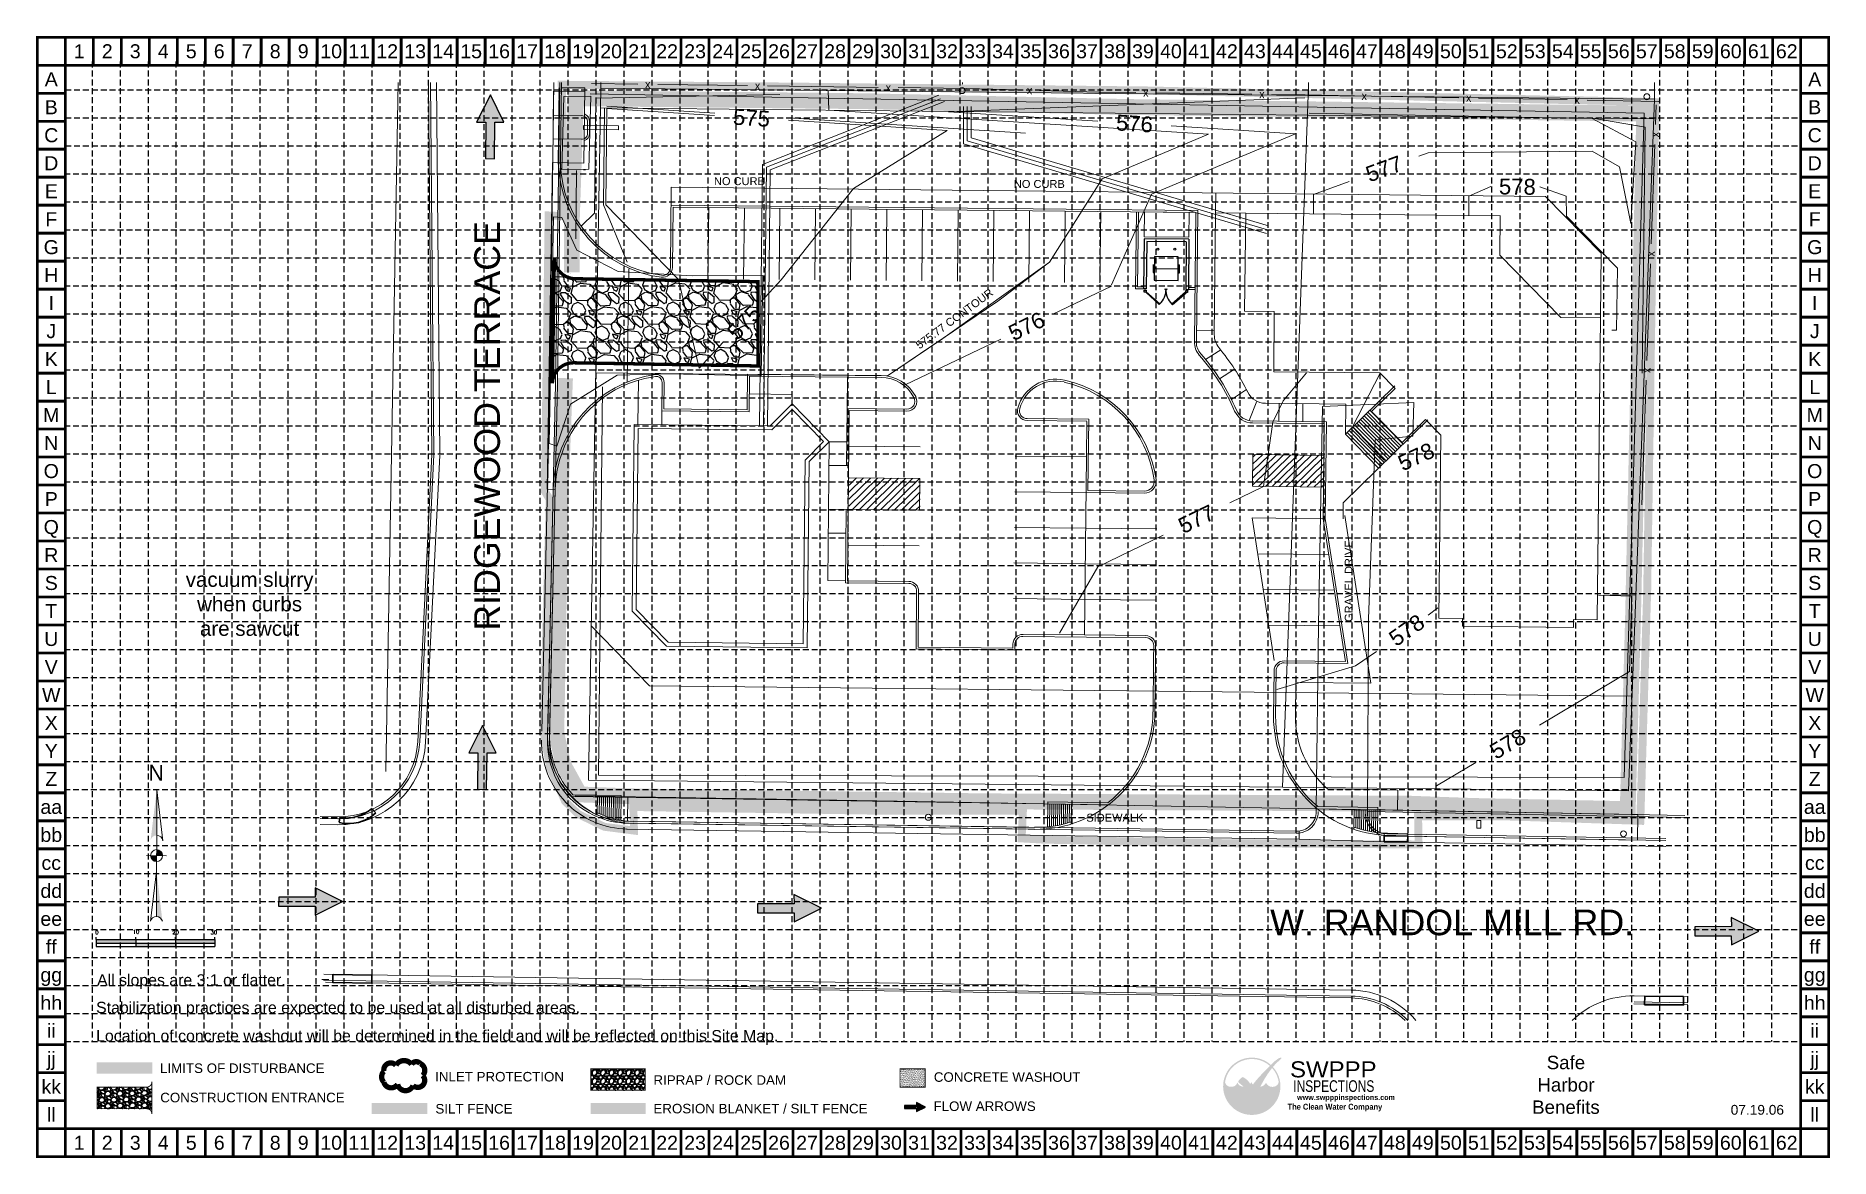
# Model space of a CAD drawing. Extents: x 4797 to 5250, y 4522 to 4806.
import ezdxf
from ezdxf.enums import TextEntityAlignment as Align

# ---------------------------------------------------------------- set-up
doc = ezdxf.new("R2010")
doc.units = 0
doc.header["$MEASUREMENT"] = 0
for name, pattern in [('ACAD_ISO02W100', [15, 12, -3]), ('DGN Style 2', [15.947189, 9.568313, -6.378875]), ('HIDDEN', [0.375, 0.25, -0.125])]:
    doc.linetypes.add(name, pattern=pattern)
for name, color, linetype in [('1', 250, 'Continuous'), ('_0', 7, 'Continuous'), ('BASE', 7, 'Continuous'), ('CONTOURS', 42, 'Continuous'), ('FLOW ARROWS', 250, 'Continuous'), ('GRID', 254, 'HIDDEN'), ('LEGEND', 7, 'Continuous'), ('Level 10', 7, 'Continuous'), ('Level 20', 7, 'Continuous'), ('Level 61', 7, 'Continuous'), ('LOGO', 7, 'Continuous'), ('SILT FENCE', 200, 'Continuous')]:
    doc.layers.add(name, color=color, linetype=linetype)
doc.layers.add('LIMITS OF DISTURBANCE', color=1, linetype='DGN Style 2', lineweight=35)
doc.styles.add('L120', font='simplex.shx', dxfattribs={"height": 4.8})
doc.styles.add("L200'", font='ARIAL.TTF', dxfattribs={"height": 0.001969})
doc.styles.add('LOGO', font='', dxfattribs={"height": 25})
doc.styles.add('LOGO1', font='Rockeb.TTF', dxfattribs={"height": 25})
doc.styles.get("Standard").update_dxf_attribs({"font": 'ARIAL.TTF'})
doc.styles.add('Style-WORKING', font='WORKING.shx')
doc.styles.get('LOGO').set_extended_font_data('Rockwell', bold=True)

msp = doc.modelspace()

# ---------------------------------------------------------------- texts
at = {"color": 7, "style": 'L120'}
for s, p in [('0', (4811.56, 4578.9)), ('10', (4821.04, 4579.05)), ('20', (4831.05, 4578.9)), ('30', (4840.73, 4578.9))]:
    msp.add_text(s, height=0.96, dxfattribs=at).set_placement(p)
at = {"attachment_point": 2}
for s, insert, char_height, width in [('vacuum slurry \\Pwhen curbs \\Pare sawcut', (4850.58, 4670.48), 3.7154, 37.9605), ('Safe Harbor Benefits', (5183.39, 4548.18), 3.3859, 20.773)]:
    msp.add_mtext(s, dxfattribs=dict(at, insert=insert, char_height=char_height, width=width))
at = {"layer": '1', "color": 7, "linetype": 'Continuous', "lineweight": 0, "style": 'Style-WORKING'}
for rotation, p in [(359.2212, (4951.25, 4793.86)), (359.2212, (4979, 4793.48)), (359.2212, (5012.06, 4793.03)), (358.5125, (5047.77, 4792.35)), (359.2144, (5077.17, 4791.73)), (359.2144, (5106.52, 4791.33)), (358.9441, (5132.41, 4790.9)), (358.9441, (5158.8, 4790.41)), (358.9441, (5186.22, 4789.91)), (87.9237, (5205.95, 4781.12)), (87.9237, (5204.85, 4750.97)), (87.9237, (5203.78, 4721.52))]:
    msp.add_text('x', height=2, rotation=rotation, dxfattribs=at).set_placement(p, align=Align.MIDDLE_CENTER)
at = {"layer": '1', "color": 7, "linetype": 'Continuous', "lineweight": 0}
for s, p in [('NO CURB', (4974.43, 4769.35)), ('NO CURB', (5050.25, 4768.65)), ('SIDEWALK', (5069.35, 4608.39))]:
    msp.add_text(s, height=2, dxfattribs=at).set_placement(p, align=Align.MIDDLE_CENTER)
msp.add_text('GRAVEL DRIVE', height=2, rotation=90, dxfattribs=at).set_placement((5128.47, 4668.21), align=Align.MIDDLE_CENTER)
at = {"layer": 'BASE'}
for s, height, p in [('1', 3.54, (4807.52, 4802.2)), ('2', 3.54, (4814.6, 4802.2)), ('3', 3.54, (4821.67, 4802.2)), ('4', 3.54, (4828.75, 4802.2)), ('5', 3.54, (4835.83, 4802.2)), ('6', 3.54, (4842.91, 4802.2)), ('7', 3.54, (4849.98, 4802.2)), ('8', 3.54, (4857.06, 4802.2)), ('9', 3.54, (4864.14, 4802.2)), ('10', 3.538, (4871.21, 4802.2)), ('11', 3.538, (4878.29, 4802.2)), ('12', 3.538, (4885.37, 4802.2)), ('13', 3.538, (4892.44, 4802.2)), ('14', 3.538, (4899.52, 4802.2)), ('15', 3.538, (4906.6, 4802.2)), ('16', 3.538, (4913.67, 4802.2)), ('17', 3.538, (4920.75, 4802.2)), ('18', 3.538, (4927.83, 4802.2)), ('19', 3.538, (4934.9, 4802.2)), ('20', 3.538, (4941.98, 4802.2)), ('21', 3.538, (4949.06, 4802.2)), ('22', 3.538, (4956.14, 4802.2)), ('23', 3.538, (4963.21, 4802.2)), ('24', 3.538, (4970.29, 4802.2)), ('25', 3.538, (4977.37, 4802.2)), ('26', 3.538, (4984.44, 4802.2)), ('27', 3.538, (4991.52, 4802.2)), ('28', 3.538, (4998.6, 4802.2)), ('29', 3.538, (5005.67, 4802.2)), ('30', 3.538, (5012.75, 4802.2)), ('31', 3.538, (5019.83, 4802.2)), ('32', 3.538, (5026.9, 4802.2)), ('33', 3.538, (5033.98, 4802.2)), ('34', 3.538, (5041.06, 4802.2)), ('35', 3.538, (5048.13, 4802.2)), ('36', 3.538, (5055.21, 4802.2)), ('37', 3.538, (5062.29, 4802.2)), ('38', 3.538, (5069.36, 4802.2)), ('39', 3.538, (5076.44, 4802.2)), ('40', 3.538, (5083.52, 4802.2)), ('41', 3.538, (5090.6, 4802.2)), ('42', 3.538, (5097.67, 4802.2)), ('43', 3.538, (5104.75, 4802.2)), ('44', 3.538, (5111.83, 4802.2)), ('45', 3.538, (5118.9, 4802.2)), ('46', 3.538, (5125.98, 4802.2)), ('47', 3.538, (5133.06, 4802.2)), ('48', 3.538, (5140.13, 4802.2)), ('49', 3.538, (5147.21, 4802.2)), ('50', 3.538, (5154.29, 4802.2)), ('51', 3.538, (5161.36, 4802.2)), ('52', 3.538, (5168.44, 4802.2)), ('53', 3.538, (5175.52, 4802.2)), ('54', 3.538, (5182.59, 4802.2)), ('55', 3.538, (5189.67, 4802.2)), ('56', 3.538, (5196.75, 4802.2)), ('57', 3.538, (5203.83, 4802.2)), ('58', 3.538, (5210.9, 4802.2)), ('59', 3.538, (5217.98, 4802.2)), ('60', 3.538, (5225.06, 4802.2)), ('61', 3.538, (5232.13, 4802.2)), ('62', 3.538, (5239.21, 4802.2)), ('A', 3.54, (4800.44, 4795.12)), ('A', 3.54, (5246.29, 4795.12)), ('B', 3.54, (4800.44, 4788.04)), ('B', 3.54, (5246.29, 4788.04)), ('C', 3.54, (4800.44, 4780.97)), ('C', 3.54, (5246.29, 4780.97)), ('D', 3.54, (4800.44, 4773.89)), ('D', 3.54, (5246.29, 4773.89)), ('E', 3.54, (4800.44, 4766.81)), ('E', 3.54, (5246.29, 4766.81)), ('F', 3.54, (4800.44, 4759.73)), ('F', 3.54, (5246.29, 4759.73)), ('G', 3.54, (4800.44, 4752.66)), ('G', 3.54, (5246.29, 4752.66)), ('H', 3.54, (4800.44, 4745.58)), ('H', 3.54, (5246.29, 4745.58)), ('I', 3.54, (4800.44, 4738.5)), ('I', 3.54, (5246.29, 4738.5)), ('J', 3.54, (4800.44, 4731.43)), ('J', 3.54, (5246.29, 4731.43)), ('K', 3.54, (4800.44, 4724.35)), ('K', 3.54, (5246.29, 4724.35)), ('L', 3.54, (4800.44, 4717.27)), ('L', 3.54, (5246.29, 4717.27)), ('M', 3.54, (4800.44, 4710.2)), ('M', 3.54, (5246.29, 4710.2)), ('N', 3.54, (4800.44, 4703.12)), ('N', 3.54, (5246.29, 4703.12)), ('O', 3.54, (4800.44, 4696.04)), ('O', 3.54, (5246.29, 4696.04)), ('P', 3.54, (4800.44, 4688.97)), ('P', 3.54, (5246.29, 4688.97)), ('Q', 3.54, (4800.44, 4681.89)), ('Q', 3.54, (5246.29, 4681.89)), ('R', 3.54, (4800.44, 4674.81)), ('R', 3.54, (5246.29, 4674.81)), ('S', 3.54, (4800.44, 4667.74)), ('S', 3.54, (5246.29, 4667.74)), ('T', 3.54, (4800.44, 4660.66)), ('T', 3.54, (5246.29, 4660.66)), ('U', 3.54, (4800.44, 4653.58)), ('U', 3.54, (5246.29, 4653.58)), ('V', 3.54, (4800.44, 4646.5)), ('V', 3.54, (5246.29, 4646.5)), ('W', 3.54, (4800.44, 4639.43)), ('W', 3.54, (5246.29, 4639.43)), ('X', 3.54, (4800.44, 4632.35)), ('X', 3.54, (5246.29, 4632.35)), ('Y', 3.54, (4800.44, 4625.27)), ('Y', 3.54, (5246.29, 4625.27)), ('Z', 3.54, (4800.44, 4618.2)), ('Z', 3.54, (5246.29, 4618.2)), ('aa', 3.538, (4800.44, 4611.12)), ('aa', 3.538, (5246.29, 4611.12)), ('bb', 3.538, (4800.44, 4604.04)), ('bb', 3.538, (5246.29, 4604.04)), ('cc', 3.538, (4800.44, 4596.97)), ('cc', 3.538, (5246.29, 4596.97)), ('dd', 3.538, (4800.44, 4589.89)), ('dd', 3.538, (5246.29, 4589.89)), ('ee', 3.538, (4800.44, 4582.81)), ('ee', 3.538, (5246.29, 4582.81)), ('ff', 3.538, (4800.44, 4575.74)), ('ff', 3.538, (5246.29, 4575.74)), ('gg', 3.538, (4800.44, 4568.66)), ('gg', 3.538, (5246.29, 4568.66)), ('hh', 3.538, (4800.44, 4561.58)), ('hh', 3.538, (5246.29, 4561.58)), ('ii', 3.538, (4800.44, 4554.51)), ('ii', 3.538, (5246.29, 4554.51)), ('jj', 3.538, (4800.44, 4547.43)), ('jj', 3.538, (5246.29, 4547.43)), ('kk', 3.538, (4800.44, 4540.35)), ('kk', 3.538, (5246.29, 4540.35)), ('ll', 3.538, (4800.44, 4533.27)), ('ll', 3.538, (5246.29, 4533.27)), ('1', 3.54, (4807.52, 4526.2)), ('2', 3.54, (4814.6, 4526.2)), ('3', 3.54, (4821.67, 4526.2)), ('4', 3.54, (4828.75, 4526.2)), ('5', 3.54, (4835.83, 4526.2)), ('6', 3.54, (4842.91, 4526.2)), ('7', 3.54, (4849.98, 4526.2)), ('8', 3.54, (4857.06, 4526.2)), ('9', 3.54, (4864.14, 4526.2)), ('10', 3.538, (4871.21, 4526.2)), ('11', 3.538, (4878.29, 4526.2)), ('12', 3.538, (4885.37, 4526.2)), ('13', 3.538, (4892.44, 4526.2)), ('14', 3.538, (4899.52, 4526.2)), ('15', 3.538, (4906.6, 4526.2)), ('16', 3.538, (4913.67, 4526.2)), ('17', 3.538, (4920.75, 4526.2)), ('18', 3.538, (4927.83, 4526.2)), ('19', 3.538, (4934.9, 4526.2)), ('20', 3.538, (4941.98, 4526.2)), ('21', 3.538, (4949.06, 4526.2)), ('22', 3.538, (4956.14, 4526.2)), ('23', 3.538, (4963.21, 4526.2)), ('24', 3.538, (4970.29, 4526.2)), ('25', 3.538, (4977.37, 4526.2)), ('26', 3.538, (4984.44, 4526.2)), ('27', 3.538, (4991.52, 4526.2)), ('28', 3.538, (4998.6, 4526.2)), ('29', 3.538, (5005.67, 4526.2)), ('30', 3.538, (5012.75, 4526.2)), ('31', 3.538, (5019.83, 4526.2)), ('32', 3.538, (5026.9, 4526.2)), ('33', 3.538, (5033.98, 4526.2)), ('34', 3.538, (5041.06, 4526.2)), ('35', 3.538, (5048.13, 4526.2)), ('36', 3.538, (5055.21, 4526.2)), ('37', 3.538, (5062.29, 4526.2)), ('38', 3.538, (5069.36, 4526.2)), ('39', 3.538, (5076.44, 4526.2)), ('40', 3.538, (5083.52, 4526.2)), ('41', 3.538, (5090.6, 4526.2)), ('42', 3.538, (5097.67, 4526.2)), ('43', 3.538, (5104.75, 4526.2)), ('44', 3.538, (5111.83, 4526.2)), ('45', 3.538, (5118.9, 4526.2)), ('46', 3.538, (5125.98, 4526.2)), ('47', 3.538, (5133.06, 4526.2)), ('48', 3.538, (5140.13, 4526.2)), ('49', 3.538, (5147.21, 4526.2)), ('50', 3.538, (5154.29, 4526.2)), ('51', 3.538, (5161.36, 4526.2)), ('52', 3.538, (5168.44, 4526.2)), ('53', 3.538, (5175.52, 4526.2)), ('54', 3.538, (5182.59, 4526.2)), ('55', 3.538, (5189.67, 4526.2)), ('56', 3.538, (5196.75, 4526.2)), ('57', 3.538, (5203.83, 4526.2)), ('58', 3.538, (5210.9, 4526.2)), ('59', 3.538, (5217.98, 4526.2)), ('60', 3.538, (5225.06, 4526.2)), ('61', 3.538, (5232.13, 4526.2)), ('62', 3.538, (5239.21, 4526.2))]:
    msp.add_text(s, height=height, dxfattribs=at).set_placement(p, align=Align.MIDDLE_CENTER)
at = {"layer": 'BASE', "color": 7, "style": "L200'"}
for s, p in [('All slopes are 3:1 or flatter.', (4812.02, 4565.92)), ('Stabilization practices are expected to be used at all disturbed areas.', (4811.77, 4558.96)), ('Location of concrete washout will be determined in the field and will be reflected on this Site Map.', (4811.78, 4551.81))]:
    msp.add_text(s, height=2.87, dxfattribs=at).set_placement(p)
at = {"layer": 'BASE'}
msp.add_text('07.19.06', height=2.477, dxfattribs=at).set_placement((5231.78, 4533.28), align=Align.CENTER)
at = {"layer": 'CONTOURS', "color": 42, "linetype": 'Continuous', "lineweight": 0}
for s, height, rotation, p in [('575', 4, 356.3146, (4977.49, 4785.36)), ('576', 4, 356.4198, (5074.31, 4783.91)), ('577', 4, 20.0284, (5137.4, 4772.49)), ('578', 4, 359.3179, (5171.11, 4767.96)), ('575.77 CONTOUR', 2, 36.485, (5028.77, 4734.57)), ('575', 4, 46.1054, (4975.6, 4733.6)), ('576', 4, 25.974, (5047.03, 4732.68)), ('578', 4, 24.5672, (5145.52, 4699.68)), ('577', 4, 25.7873, (5089.97, 4683.91)), ('578', 4, 35.0594, (5143.12, 4655.81)), ('578', 4, 30.4649, (5168.68, 4627.07))]:
    msp.add_text(s, height=height, rotation=rotation, dxfattribs=at).set_placement(p, align=Align.MIDDLE_CENTER)
at = {"layer": 'LEGEND', "style": "L200'"}
for s, height, p in [('LIMITS OF DISTURBANCE', 2.4131, (4827.94, 4543.84)), ('INLET PROTECTION', 2.4131, (4897.49, 4541.69)), ('RIPRAP / ROCK DAM', 2.4131, (4952.69, 4540.84)), ('CONCRETE WASHOUT', 2.4131, (5023.57, 4541.6)), ('CONSTRUCTION ENTRANCE', 2.4131, (4827.99, 4536.42)), ('FLOW ARROWS', 2.4131, (5023.5, 4534.23)), ('SILT FENCE', 2.413, (4897.57, 4533.58)), ('EROSION BLANKET / SILT FENCE', 2.4131, (4952.68, 4533.62))]:
    msp.add_text(s, height=height, dxfattribs=at).set_placement(p)
at = {"layer": 'Level 10', "color": 7, "linetype": 'Continuous', "lineweight": 0}
msp.add_text('RIDGEWOOD TERRACE', height=6.48, rotation=90, dxfattribs=at).set_placement((4910.63, 4707.47), align=Align.MIDDLE_CENTER)
msp.add_text('W. RANDOL MILL RD.', height=6.48, dxfattribs=at).set_placement((5154.62, 4581.91), align=Align.MIDDLE_CENTER)

# ---------------------------------------------------------------- blocks, each defined once
blk = doc.blocks.new('A$C2CE27EB8')
at = {"layer": 'LOGO'}
h = blk.add_hatch(color=170, dxfattribs=at)
h.paths.add_polyline_path([(95.2, 59.8), (94.1, 61), (93.2, 62), (92.5, 62.9), (91.7, 64.1), (90.9, 65.6), (90.2, 66.9), (89.7, 67.9), (89.2, 68.9), (88.7, 70), (88.3, 71), (87.6, 72.6), (86.9, 74.4), (86.3, 75.8), (86, 76.7), (85.7, 77.6), (85.3, 78.5), (85, 79.4), (84.6, 80.3), (84.3, 81.3), (83.9, 82.3), (83.4, 83.3), (83, 84.3), (82.5, 85.3), (82, 86.4), (81.5, 87.4), (80.9, 88.5), (80.3, 89.5), (79.7, 90.5), (79.1, 91.6), (78.5, 92.6), (77.8, 93.5), (77.2, 94.5), (76.6, 95.4), (75.9, 96.2), (75.3, 97.1), (74.7, 97.8), (74, 98.6), (73.4, 99.3), (72.8, 100), (72.2, 100.6), (70.5, 100.6), (68.5, 100.8), (66.9, 101.1), (65.8, 101.3), (64.7, 101.6), (63.6, 102), (62.1, 102.6), (60.1, 103.7), (58.3, 104.9), (56.6, 106.2), (55.2, 107.6), (54, 109), (52.9, 110.3), (52.1, 111.5), (51.4, 112.5), (51, 112.9), (50.7, 113.4), (50.4, 113.7), (50.2, 114), (50, 114.2), (49.8, 114.4), (49.7, 114.4), (49.5, 114.4), (49.4, 114.3), (49.3, 114.2), (49.2, 114), (49.1, 113.7), (49, 113.4), (48.8, 112.6), (48.4, 111.4), (47.8, 110.2), (47.3, 109.2), (46.6, 108.1), (45.7, 107.1), (44.8, 106.1), (43.7, 105.1), (42.5, 104.1), (41.2, 103.3), (39.8, 102.5), (38.4, 101.8), (36.9, 101.2), (35.3, 100.8), (33.7, 100.4), (31.8, 100.1), (29.8, 100), (27.8, 99.9), (25.7, 99.9), (23.8, 100.1), (22, 100.4), (20.3, 100.8), (18.7, 101.4), (17.1, 102.1), (15.5, 103.1), (13.9, 104.2), (12.3, 105.4), (11.2, 106.5), (10.5, 107.3), (9.8, 108.2), (9.1, 109.1), (8.4, 110.2), (7.8, 111.4), (7.1, 112.8), (6.5, 114.4), (5.9, 116.3, -0.595729), (166.6, 175.1), (167.9, 176.4), (169, 177.5), (170, 178.6, 37.93689), (177.7, 171), (177.3, 170.5), (176.4, 169.4), (175.5, 168.3), (174.6, 167.2, -0.146449), (198.4, 116.7), (198, 115.7), (197.6, 114.8), (197.3, 114), (197, 113.2), (196.5, 111.9), (196, 110.7), (195.4, 109.5), (194.7, 108.5), (193.9, 107.5), (193.1, 106.6), (192.2, 105.7), (191.2, 104.9), (190.1, 104.1), (189, 103.3), (187.8, 102.7), (186.6, 102.1), (185.4, 101.5), (184.1, 101.1), (182.7, 100.7), (181.4, 100.4), (179.9, 100.1), (178.5, 99.9), (177, 99.8), (175.5, 99.8), (174, 99.8), (172.5, 99.9), (170.8, 100.2), (169.2, 100.5), (167.5, 100.9), (165.9, 101.5), (164.4, 102.2), (162.9, 103), (161.5, 103.9), (160.2, 105), (158.9, 106.2), (157.7, 107.4), (156.5, 108.8), (155.6, 110.1), (154.8, 111.2), (154.3, 112.1), (154, 112.6), (153.7, 113.1), (153.5, 113.5), (153.3, 113.8), (153.1, 114), (152.9, 114.1), (152.8, 114.1), (152.6, 114.1), (152.4, 114), (152.2, 113.8), (152.1, 113.6), (151.9, 113.3), (151.7, 113), (151.5, 112.7), (151.1, 111.9), (150.4, 110.8), (149.5, 109.6), (148.5, 108.5), (147.6, 107.6), (146.7, 106.7), (145.6, 105.9), (144.4, 105), (143.2, 104.2), (141.8, 103.4), (140.2, 102.5), (138.5, 101.7), (136.9, 101.2), (135.6, 100.9), (134.2, 100.6), (132.6, 100.3), (132.3, 99.4), (131.9, 98.4), (131.4, 97.3), (130.9, 96), (130.4, 94.6), (129.8, 93.1), (129.2, 91.6), (128.6, 89.9), (128, 88.2), (127.3, 86.5), (126.7, 84.8), (126.1, 83.1), (125.4, 81.4), (124.8, 79.7), (124.2, 78.1), (123.7, 76.6), (123.1, 75.1), (122.6, 73.7), (122.2, 72.5), (121.7, 71.3), (121.3, 70.3), (120.8, 68.8), (120, 67.2), (119.3, 65.7), (118.5, 64.4), (117.6, 63.3), (116.7, 62.2), (115.8, 61.2), (114.8, 60.3), (113.9, 59.5), (112.9, 58.7), (111.8, 58.1), (110.8, 57.5), (109.7, 57), (108.4, 56.5), (106.8, 56.1), (105.4, 55.9), (104.1, 55.9), (102.8, 56.1), (101.5, 56.4), (100, 56.9), (98.8, 57.4), (97.5, 58.1), (96.3, 58.8)])
h.paths.add_polyline_path([(103.2, 111.3), (101.2, 114.7), (100, 117.1), (99.4, 115.4), (97.5, 112.3), (96, 110.6), (96.2, 110.3), (96.5, 109.8), (96.7, 109.3), (97, 108.9), (97.3, 108.5), (97.5, 108.2), (97.7, 107.9), (97.9, 107.6), (98.2, 107.4), (98.4, 107.2), (98.6, 107.1), (98.8, 106.9), (99, 106.8), (99.2, 106.6), (99.4, 106.5), (99.6, 106.4), (99.8, 106.3), (100, 106.3), (100.2, 106.2), (100.5, 106.1), (100.7, 106.1), (100.9, 106), (101.1, 106), (101.3, 106), (101.5, 106), (101.8, 106), (102, 106), (102.2, 106), (102.4, 106), (102.6, 106), (102.8, 106.1), (102.9, 106.1), (103.1, 106.2), (103.3, 106.2), (103.5, 106.3), (103.7, 106.4), (103.9, 106.5), (104.1, 106.6), (104.2, 106.7), (104.4, 106.9), (104.6, 107), (104.8, 107.2), (105, 107.3), (105.2, 107.5), (105.4, 107.7), (105.6, 107.9), (105.9, 108.1), (106, 108.3), (104.6, 109.5)], flags=17)
blk.add_hatch(color=240, dxfattribs=at).paths.add_polyline_path([(187.7, 194.5), (189.8, 196.1), (191.5, 197.4), (193, 198.5), (194.3, 199.4), (195.4, 200.1), (196.2, 200.7), (197, 201.1), (197.6, 201.5), (198.2, 201.8), (198.7, 202.1), (199.2, 202.3), (199.7, 202.5), (200.1, 202.7), (200.4, 202.9), (200.8, 203), (201.1, 203.2), (201.5, 203.3), (201.8, 203.4), (202.1, 203.6), (202.5, 203.7), (202.8, 203.8), (203.1, 203.9), (203.4, 204.1), (203.7, 204.2), (203.9, 204.2), (204.2, 204.3), (204.4, 204.4), (204.7, 204.4), (204.9, 204.5), (205.1, 204.5), (205.3, 204.6), (205.5, 204.6), (205.7, 204.6), (205.9, 204.6), (206, 204.7), (206.2, 204.7), (206.4, 204.7), (206.6, 204.7), (206.7, 204.6), (206.9, 204.6), (207, 204.6), (207.1, 204.6), (207.2, 204.5), (207.4, 204.5), (207.5, 204.5), (207.6, 204.4), (207.6, 204.4), (207.7, 204.3), (207.8, 204.3), (207.9, 204.2), (207.9, 204.1), (208, 204.1), (208, 204), (208, 203.9), (208.1, 203.8), (208.1, 203.7), (208.1, 203.5), (208.1, 203.4), (208.1, 203.3), (208.1, 203.1), (208.1, 203), (208.1, 202.9), (208.1, 202.7), (208.1, 202.6), (208, 202.4), (208, 202.3), (207.9, 202.1), (207.8, 202), (207.7, 201.8), (207.6, 201.6), (207.5, 201.4), (207.4, 201.2), (207.2, 201), (207.1, 200.8), (206.9, 200.5), (206.7, 200.2), (206.5, 200), (206.3, 199.7), (206.1, 199.4), (205.8, 199.1), (205.5, 198.8), (205.2, 198.4), (204.9, 198.1), (204.5, 197.7), (204, 197.2), (203.4, 196.7), (202.8, 196.2), (202.1, 195.5), (201.2, 194.8), (200.3, 194), (199.3, 193.2), (198.3, 192.3), (197.2, 191.3), (196.1, 190.4), (195, 189.4), (194, 188.5), (192.9, 187.5), (192, 186.6), (191, 185.7), (190.1, 184.7), (189.1, 183.8), (188.2, 182.9), (187.3, 181.9), (186.4, 181), (185.5, 180), (184.6, 179), (183.7, 177.9), (182.7, 176.9), (181.8, 175.8), (180.9, 174.7), (180, 173.7), (179, 172.6), (178.2, 171.6), (177.3, 170.5), (176.4, 169.4), (175.5, 168.3), (174.6, 167.2), (173.7, 166), (172.7, 164.8), (171.7, 163.5), (170.6, 162.1), (169.6, 160.7), (168.5, 159.2), (167.3, 157.7), (166.2, 156.1), (165.1, 154.6), (164, 153), (162.9, 151.5), (161.8, 150), (160.8, 148.5), (159.7, 147), (158.7, 145.5), (157.7, 144), (156.7, 142.5), (155.7, 140.9), (154.7, 139.4), (153.6, 137.8), (152.6, 136.1), (151.5, 134.5), (150.5, 132.8), (149.5, 131.2), (148.5, 129.6), (147.5, 128), (146.6, 126.4), (145.7, 125), (144.9, 123.5), (144.1, 122.2), (143.4, 120.8), (142.6, 119.5), (141.9, 118.1), (141.1, 116.8), (140.4, 115.4), (139.6, 114), (138.9, 112.6), (138.1, 111.2), (137.4, 109.9), (136.7, 108.5), (136, 107.3), (135.4, 106.1), (134.9, 105.1), (134.4, 104.2), (134, 103.4), (133.6, 102.6), (133.3, 101.9), (133, 101.1), (132.6, 100.3), (132.3, 99.4), (131.9, 98.4), (131.4, 97.3), (130.9, 96), (130.4, 94.6), (129.8, 93.1), (129.2, 91.6), (128.6, 89.9), (128, 88.2), (127.3, 86.5), (126.7, 84.8), (126.1, 83.1), (125.4, 81.4), (124.8, 79.7), (124.2, 78.1), (123.7, 76.6), (123.1, 75.1), (122.6, 73.7), (122.2, 72.5), (121.7, 71.3), (121.3, 70.3), (121, 69.3), (120.6, 68.4), (120.2, 67.6), (119.9, 66.8), (119.5, 66.1), (119.1, 65.4), (118.7, 64.8), (118.3, 64.1), (117.8, 63.5), (117.4, 63), (116.9, 62.4), (116.5, 61.9), (116, 61.4), (115.5, 61), (115.1, 60.5), (114.6, 60.1), (114.1, 59.7), (113.6, 59.3), (113.1, 58.9), (112.6, 58.6), (112.1, 58.2), (111.6, 57.9), (111, 57.7), (110.5, 57.4), (110, 57.1), (109.4, 56.9), (108.9, 56.7), (108.3, 56.6), (107.8, 56.4), (107.3, 56.3), (106.8, 56.1), (106.3, 56), (105.9, 56), (105.4, 55.9), (104.9, 55.9), (104.5, 55.9), (104.1, 55.9), (103.6, 56), (103.2, 56), (102.7, 56.1), (102.3, 56.2), (101.9, 56.3), (101.4, 56.5), (101, 56.6), (100.6, 56.7), (100.1, 56.9), (99.7, 57.1), (99.3, 57.2), (98.8, 57.4), (98.4, 57.6), (98, 57.8), (97.5, 58.1), (97.1, 58.3), (96.7, 58.6), (96.3, 58.9), (95.9, 59.2), (95.6, 59.5), (95.2, 59.9), (94.8, 60.2), (94.5, 60.6), (94.1, 61), (93.8, 61.4), (93.4, 61.8), (93, 62.2), (92.7, 62.7), (92.3, 63.2), (91.9, 63.8), (91.5, 64.5), (91.1, 65.2), (90.6, 66), (90.2, 66.9), (89.7, 67.9), (89.2, 68.9), (88.7, 70), (88.3, 71), (87.8, 72), (87.4, 73), (87, 74), (86.7, 74.9), (86.3, 75.8), (86, 76.7), (85.7, 77.6), (85.3, 78.5), (85, 79.4), (84.6, 80.3), (84.3, 81.3), (83.9, 82.3), (83.4, 83.3), (83, 84.3), (82.5, 85.3), (82, 86.4), (81.5, 87.4), (80.9, 88.5), (80.3, 89.5), (79.7, 90.5), (79.1, 91.6), (78.5, 92.6), (77.8, 93.5), (77.2, 94.5), (76.6, 95.4), (75.9, 96.2), (75.3, 97.1), (74.7, 97.8), (74, 98.6), (73.4, 99.3), (72.8, 100), (72.1, 100.7), (71.4, 101.3), (70.7, 102), (69.9, 102.7), (69.1, 103.4), (68.3, 104.1), (67.5, 104.8), (66.6, 105.5), (65.8, 106.2), (64.9, 106.9), (64, 107.6), (63.2, 108.3), (62.3, 108.9), (61.5, 109.6), (60.7, 110.2), (59.9, 110.8), (59.2, 111.4), (58.5, 111.9), (57.9, 112.4), (57.3, 112.8), (56.8, 113.2), (56.4, 113.6), (56, 113.9), (55.6, 114.2), (55.3, 114.5), (55, 114.7), (54.8, 115), (54.6, 115.2), (54.4, 115.4), (54.2, 115.7), (54, 115.9), (53.9, 116.1), (53.8, 116.4), (53.7, 116.6), (53.6, 116.9), (53.5, 117.1), (53.5, 117.4), (53.4, 117.7), (53.4, 118), (53.4, 118.3), (53.4, 118.5), (53.4, 118.8), (53.5, 119.1), (53.5, 119.4), (53.6, 119.6), (53.7, 119.9), (53.8, 120.2), (53.9, 120.5), (54.1, 120.8), (54.3, 121.1), (54.5, 121.5), (54.7, 121.8), (55, 122.2), (55.3, 122.7), (55.6, 123.1), (56, 123.6), (56.4, 124), (56.8, 124.5), (57.3, 125.1), (57.7, 125.6), (58.2, 126.1), (58.8, 126.7), (59.3, 127.3), (59.9, 127.8), (60.4, 128.4), (61, 128.9), (61.6, 129.4), (62.2, 130), (62.8, 130.5), (63.3, 130.9), (63.9, 131.4), (64.4, 131.8), (64.9, 132.2), (65.4, 132.6), (65.9, 132.9), (66.3, 133.2), (66.6, 133.4), (67, 133.6), (67.3, 133.8), (67.6, 134), (67.8, 134.1), (68.1, 134.2), (68.3, 134.3), (68.6, 134.4), (68.8, 134.4), (69.1, 134.5), (69.3, 134.5), (69.5, 134.5), (69.8, 134.5), (70, 134.5), (70.2, 134.5), (70.5, 134.5), (70.7, 134.4), (70.9, 134.3), (71.1, 134.2), (71.4, 134.2), (71.6, 134), (71.9, 133.9), (72.1, 133.8), (72.4, 133.7), (72.7, 133.5), (73, 133.4), (73.3, 133.2), (73.6, 133), (74, 132.8), (74.4, 132.5), (74.9, 132.2), (75.4, 131.8), (76, 131.4), (76.6, 131), (77.2, 130.6), (77.9, 130.1), (78.6, 129.6), (79.3, 129.1), (80, 128.5), (80.8, 128), (81.5, 127.4), (82.2, 126.9), (82.9, 126.3), (83.7, 125.7), (84.4, 125.2), (85.1, 124.6), (85.7, 123.9), (86.4, 123.3), (87, 122.7), (87.6, 122), (88.2, 121.4), (88.8, 120.7), (89.4, 120), (90, 119.3), (90.6, 118.6), (91.1, 117.8), (91.7, 117.1), (92.2, 116.3), (92.8, 115.6), (93.3, 114.8), (93.8, 114.1), (94.3, 113.4), (94.7, 112.7), (95.1, 112), (95.5, 111.4), (95.8, 110.8), (96.2, 110.3), (96.5, 109.8), (96.7, 109.3), (97, 108.9), (97.3, 108.5), (97.5, 108.2), (97.7, 107.9), (97.9, 107.6), (98.2, 107.4), (98.4, 107.2), (98.6, 107.1), (98.8, 106.9), (99, 106.8), (99.2, 106.6), (99.4, 106.5), (99.6, 106.4), (99.8, 106.3), (100, 106.3), (100.2, 106.2), (100.5, 106.1), (100.7, 106.1), (100.9, 106), (101.1, 106), (101.3, 106), (101.5, 106), (101.8, 106), (102, 106), (102.2, 106), (102.4, 106), (102.6, 106), (102.8, 106.1), (102.9, 106.1), (103.1, 106.2), (103.3, 106.2), (103.5, 106.3), (103.7, 106.4), (103.9, 106.5), (104.1, 106.6), (104.2, 106.7), (104.4, 106.9), (104.6, 107), (104.8, 107.2), (105, 107.3), (105.2, 107.5), (105.4, 107.7), (105.6, 107.9), (105.9, 108.1), (106.1, 108.4), (106.3, 108.6), (106.5, 108.9), (106.8, 109.2), (107, 109.6), (107.3, 109.9), (107.6, 110.3), (107.9, 110.8), (108.2, 111.2), (108.5, 111.7), (108.9, 112.2), (109.3, 112.7), (109.7, 113.3), (110.2, 113.9), (110.6, 114.5), (111.1, 115.1), (111.6, 115.8), (112.2, 116.5), (112.8, 117.2), (113.4, 117.9), (114, 118.7), (114.7, 119.5), (115.4, 120.3), (116.1, 121.2), (116.8, 122.1), (117.6, 123), (118.4, 123.9), (119.2, 124.9), (120.1, 125.9), (121, 126.9), (121.9, 128), (122.9, 129.1), (123.9, 130.2), (124.9, 131.3), (125.9, 132.4), (126.9, 133.4), (127.9, 134.5), (128.9, 135.6), (129.8, 136.6), (130.7, 137.6), (131.6, 138.6), (132.4, 139.5), (133.3, 140.5), (134.1, 141.5), (135, 142.4), (135.8, 143.4), (136.7, 144.4), (137.6, 145.4), (138.6, 146.4), (139.5, 147.5), (140.5, 148.5), (141.5, 149.6), (142.6, 150.7), (143.6, 151.9), (144.8, 153), (145.9, 154.2), (147.1, 155.4), (148.3, 156.6), (149.4, 157.8), (150.6, 158.9), (151.8, 160.1), (152.9, 161.2), (154, 162.3), (155, 163.3), (156.1, 164.3), (157.1, 165.3), (158.1, 166.3), (159, 167.3), (160, 168.3), (161, 169.3), (161.9, 170.3), (162.9, 171.3), (163.9, 172.3), (164.9, 173.3), (165.9, 174.4), (166.9, 175.4), (167.9, 176.4), (169, 177.5), (170, 178.5), (171.1, 179.6), (172.2, 180.7), (173.2, 181.7), (174.3, 182.8), (175.4, 183.8), (176.5, 184.8), (177.5, 185.8), (178.6, 186.8), (179.7, 187.7), (180.8, 188.7), (181.9, 189.7), (183.2, 190.8), (184.5, 192), (186, 193.2)])
for s, height, style, width, p in [('SWPPP', 57.61, 'LOGO1', 1.115, (238.8, 133.7)), ('INSPECTIONS', 41.638, 'LOGO1', 0.77, (250.3, 81.7)), ('www.swpppinspections.com', 18.669, 'LOGO', 0.9, (264.2, 52.7))]:
    blk.add_text(s, height=height, dxfattribs=dict(at, style=style, width=width)).set_placement(p)
at = {"layer": 'LOGO', "color": 170, "style": 'LOGO', "width": 0.95}
blk.add_text('The Clean Water Company', height=21.078, dxfattribs=at).set_placement((230, 17.9))
blk = doc.blocks.new('A$C7DAB34C1')
at = {"layer": 'Level 61', "linetype": 'Continuous', "lineweight": 0}
for points in [[(5.1, 66.43), (5.04, 43.47), (5.04, 43.48, 0.380137), (1.96, 40.77), (1.96, 40.76)], [(5.02, 33.23), (2, 33.23, 0.414214), (5.01, 30.21)], [(8.04, 33.22, 0.414214), (5.03, 36.24), (5.02, 33.23)], [(7.97, 0), (4.99, 25.38), (5, 25.38), (4.94, 2.45, -0.351681), (7.97, 0)]]:
    blk.add_hatch(color=7, dxfattribs=at).paths.add_polyline_path(points)
at = {"layer": 'Level 61', "color": 7, "linetype": 'Continuous', "lineweight": 0}
for p, q in [((4.94, 2.45), (5.11, 66.44)), ((5.1, 66.43), (8.1, 40.75)), ((10.04, 33.21), (0, 33.24)), ((4.99, 25.38), (1.89, 0.01))]:
    blk.add_line(p, q, dxfattribs=at)
blk.add_circle((5.02, 33.23), 3.02, dxfattribs=at)
blk.add_arc((5.03, 40.39), 3.09, 6.7282, 89.7593, dxfattribs=at)
at = {"layer": 'Level 61', "color": 7, "linetype": 'Continuous', "lineweight": 0, "extrusion": (0, 0, -1)}
blk.add_arc((-4.93, -0.66), 3.12, 12.6475, 167.65402, dxfattribs=at)
at = {"layer": 'Level 61', "color": 7, "linetype": 'Continuous', "lineweight": 0, "style": 'Style-WORKING'}
blk.add_text('N', height=8, rotation=359.84924, dxfattribs=at).set_placement((4.8, 75.15), align=Align.MIDDLE_CENTER)
blk = doc.blocks.new('ARROW')
blk.add_lwpolyline([(-67, -25.4), (-59.3, -25.4), (-59.6, -56.1), (-51.9, -56.2), (-51.6, -25.5), (-44, -25.5), (-55.3, -2.4), (-67, -25.4)], close=True)
at = {"color": 254}
for points in [[(-44, -25.5), (-67, -25.4), (-55.3, -2.4), (-67, -25.4)], [(-59.6, -56.1), (-51.9, -56.2), (-59.3, -25.4), (-51.6, -25.5)]]:
    blk.add_solid(points, dxfattribs=at)
blk = doc.blocks.new('A$C010A45B0')
at = {"layer": 'FLOW ARROWS', "color": 200, "linetype": 'Continuous', "lineweight": 40, "ltscale": 50, "xscale": 0.3000000000001819, "yscale": 0.3000000000001819, "zscale": 0.3}
blk.add_blockref('ARROW', (20.1, 16.86), dxfattribs=at)
blk = doc.blocks.new('A$C037F01FE')
at = {"layer": 'GRID', "linetype": 'HIDDEN', "ltscale": 6}
for p, q in [((7.05, 247.79), (7.05, 0)), ((14.13, 247.79), (14.13, 0)), ((21.21, 247.79), (21.21, 0)), ((28.28, 247.79), (28.28, 0)), ((35.36, 247.79), (35.36, 0)), ((42.44, 247.79), (42.44, 0)), ((49.51, 247.79), (49.51, 0)), ((56.59, 247.79), (56.59, 0)), ((63.67, 247.79), (63.67, 0)), ((70.75, 247.79), (70.75, 0)), ((77.82, 247.79), (77.82, 0)), ((84.9, 247.79), (84.9, 0)), ((92, 247.72), (92, 0)), ((99.08, 247.72), (99.08, 0)), ((106.15, 247.72), (106.15, 0)), ((113.23, 247.72), (113.23, 0)), ((120.31, 247.72), (120.31, 0)), ((127.38, 247.72), (127.38, 0)), ((134.46, 247.72), (134.46, 0)), ((141.54, 247.72), (141.54, 0)), ((148.61, 247.72), (148.61, 0)), ((155.69, 247.72), (155.69, 0)), ((162.77, 247.72), (162.77, 0)), ((169.84, 247.72), (169.84, 0)), ((176.92, 247.72), (176.92, 0)), ((184, 247.72), (184, 0)), ((191.08, 247.72), (191.08, 0)), ((198.15, 247.72), (198.15, 0)), ((205.23, 247.72), (205.23, 0)), ((212.31, 247.72), (212.31, 0)), ((219.38, 247.72), (219.38, 0)), ((226.46, 247.72), (226.46, 0)), ((233.54, 247.72), (233.54, 0)), ((240.61, 247.72), (240.61, 0)), ((247.69, 247.72), (247.69, 0)), ((254.77, 247.72), (254.77, 0)), ((261.84, 247.72), (261.84, 0)), ((268.92, 247.72), (268.92, 0)), ((276, 247.72), (276, 0)), ((283.07, 247.72), (283.07, 0)), ((290.15, 247.72), (290.15, 0)), ((297.23, 247.72), (297.23, 0)), ((304.31, 247.72), (304.31, 0)), ((311.38, 247.72), (311.38, 0)), ((318.46, 247.72), (318.46, 0)), ((325.54, 247.72), (325.54, 0)), ((332.61, 247.72), (332.61, 0)), ((339.69, 247.72), (339.69, 0)), ((346.77, 247.72), (346.77, 0)), ((353.84, 247.72), (353.84, 0)), ((360.92, 247.72), (360.92, 0)), ((368, 247.72), (368, 0)), ((375.07, 247.72), (375.07, 0)), ((382.15, 247.72), (382.15, 0)), ((389.23, 247.72), (389.23, 0)), ((396.3, 247.72), (396.3, 0)), ((403.38, 247.72), (403.38, 0)), ((410.46, 247.72), (410.46, 0)), ((417.54, 247.72), (417.54, 0)), ((424.6, 247.84), (424.6, 0)), ((431.68, 247.84), (431.68, 0)), ((0.26, 240.62), (439.03, 240.62)), ((0.26, 233.54), (439.03, 233.54)), ((0.26, 226.47), (439.03, 226.47)), ((0, 219.41), (438.77, 219.41)), ((0, 212.34), (438.77, 212.34)), ((0, 205.26), (438.77, 205.26)), ((0, 198.18), (438.77, 198.18)), ((0, 191.11), (438.77, 191.11)), ((0, 184.03), (438.77, 184.03)), ((0, 176.95), (438.77, 176.95)), ((0, 169.88), (438.77, 169.88)), ((0, 162.8), (438.77, 162.8)), ((0, 155.72), (438.77, 155.72)), ((0, 148.65), (438.77, 148.65)), ((0, 141.57), (438.77, 141.57)), ((0, 134.49), (438.77, 134.49)), ((0, 127.41), (438.77, 127.41)), ((0, 120.34), (438.77, 120.34)), ((0, 113.26), (438.77, 113.26)), ((0, 106.18), (438.77, 106.18)), ((0, 99.11), (438.77, 99.11)), ((0, 92.03), (438.77, 92.03)), ((0, 84.95), (438.77, 84.95)), ((0, 77.88), (438.77, 77.88)), ((0, 70.8), (438.77, 70.8)), ((0, 63.72), (438.77, 63.72)), ((0, 56.65), (438.77, 56.65)), ((0, 49.57), (438.77, 49.57)), ((0, 42.49), (438.77, 42.49)), ((0, 35.42), (438.77, 35.42)), ((0.16, 28.31), (438.92, 28.31)), ((0.16, 21.23), (438.92, 21.23)), ((0.16, 14.15), (438.92, 14.15)), ((0.16, 7.08), (438.92, 7.08)), ((0.16, 0), (438.92, 0))]:
    blk.add_line(p, q, dxfattribs=at)

# ---------------------------------------------------------------- hatches: boundary and pattern name
h = msp.add_hatch(color=7)
h.paths.add_polyline_path([(4821.83, 4576.68), (4821.83, 4577.58), (4811.83, 4577.58), (4811.83, 4576.68)])
h.paths.add_polyline_path([(4821.83, 4576.68), (4821.83, 4575.78), (4831.83, 4575.78), (4831.83, 4576.68)])
h.paths.add_polyline_path([(4831.83, 4577.58), (4831.83, 4576.68), (4841.83, 4576.68), (4841.83, 4577.58)])
at = {"layer": 'BASE'}
h = msp.add_hatch(dxfattribs=at)
h.set_pattern_fill('AR-SAND', color=30, scale=0.186648, style=0)
h.set_pattern_definition([(37.5, (5172.96367, 4526.2206), (-0.0117576, 0.35963804), [0, -0.28370515, 0, -0.3173018, 0, -0.3033032]), (7.5, (5172.96367, 4526.2206), (0.3303255, 0.5267483), [0, -0.15305146, 0, -0.25570793, 0, -0.09799027]), (327.5, (5172.7341, 4526.2206), (0.58124874, 0.00105625), [0, -0.09332406, 0, -0.3359666, 0, -0.4386231]), (317.5, (5172.7341, 4526.2206), (0.5610879, 0.1638165), [0, -0.04666203, 0, -0.2202448, 0, -0.25197497])])
h.paths.add_polyline_path([(5021.41, 4540.22), (5021.41, 4544.89), (5015.02, 4544.89), (5015.02, 4540.22)])
at = {"layer": 'LEGEND'}
h = msp.add_hatch(dxfattribs=at)
h.set_pattern_fill('GRAVEL', color=4, scale=8.502332, angle=135.1619, style=0)
h.set_pattern_definition([(3.1747194, (16945.46836, 9698.94703), (102.18756045, 6.300884816), [1.14387, -113.243307]), (320.1316194, (16946.61047, 9699.01038), (-78.343269636, 65.911543975), [1.9629164, -194.3286606]), (267.6723194, (16948.11705, 9697.7521), (5.655346079, 126.269670319), [1.3840776, -137.023853]), (42.4356194, (16951.96713, 9696.9213), (-125.929847212, -114.585438444), [1.787513, -176.9637784]), (67.9956194, (16953.28638, 9698.12743), (-41.795313004, -102.3235225), [1.752798, -173.5272634]), (132.4356194, (16953.9431, 9699.75255), (114.585438444, -125.929847212), [1.787513, -176.9637784]), (172.8561194, (16952.73697, 9701.0718), (138.327705946, -17.645424674), [2.363895, -234.025402]), (207.4172194, (16950.39143, 9701.36578), (-174.094132955, -90.673117051), [2.23176, -220.9443264]), (256.5915194, (16948.41035, 9700.33812), (-29.703288901, -126.33765395), [1.793567, -177.5633204]), (310.3983194, (16947.9944, 9698.59345), (-60.324264452, 71.974443063), [2.0476336, -100.334004]), (357.5593194, (16949.3215, 9697.03406), (138.29373561, -5.6213495055), [2.648034, -262.1555883]), (273.9760194, (16946.05835, 9702.9167), (6.23293916, -78.13943435), [0.9038064, -89.4772147]), (306.6311194, (16946.121, 9702.01504), (-66.387153401, 89.993633272), [1.719486, -170.229532]), (0.16192, (16947.147, 9700.635), (5.9950442, 6.0290246), [1.2024083, -10.8217]), (338.360519, (16946.8496, 9699.492), (-42.13520477, 17.91715656), [0.6475206, -64.104309]), (66.96332, (16947.4515, 9699.2532), (-11.95610642, -24.08211171), [0.9157267, -44.8707336]), (166.12572, (16947.8098, 9700.096), (-30.0771559, 5.92705466), [1.4873044, -48.089385]), (296.72702, (16946.366, 9700.4526), (-6.06301537, 18.0191004), [1.0754685, -25.8112687]), (151.5514194, (16950.9483, 9695.7761), (-78.275324117, 41.863412211), [1.506613, -149.155091]), (205.5081194, (16949.6236, 9696.4938), (90.061540858, 42.339122348), [1.263965, -125.132288]), (68.360519, (16945.1669, 9699.2468), (-17.91715656, -42.13520477), [1.2950327, -63.456797]), (118.7724194, (16945.64447, 9700.45055), (42.305157518, -78.037460844), [1.506613, -149.155091]), (114.605919, (16954.6652, 9699.5141), (18.155064235, -42.03324411), [1.4528785, -71.1910794]), (69.9370194, (16954.0603, 9700.83506), (-35.800419506, -96.294435798), [1.217347, -120.5175196]), (201.963319, (16951.1017, 9705.3358), (-42.03326356, -18.15501954), [1.2950327, -63.456797]), (152.5159194, (16949.9006, 9704.8514), (102.357444386, -53.819504578), [1.4252544, -141.099803]), (204.605919, (16954.0559, 9702.3982), (42.03324411, 18.155064235), [0.726439, -71.9175187]), (236.47182, (16951.4634, 9704.976), (-17.95116537, -30.1111237), [0.433534, -42.920018]), (301.12572, (16951.224, 9704.6147), (-12.09204087, 24.01414132), [1.752798, -33.303209]), (321.1709194, (16952.13, 9703.1142), (-66.285264305, 53.921403213), [1.6243705, -160.812451]), (78.85202, (16948.3494, 9700.6386), (-5.9610512, -18.0530932), [1.2262233, -29.429368]), (128.3191194, (16948.58646, 9701.84164), (-90.503250415, 113.97380962), [2.140836, -211.9424145]), (196.1073194, (16947.25906, 9703.5213), (66.08138984, 18.22299211), [0.875366, -86.6614974]), (225.16192, (16946.418, 9703.278), (0.0339804, -12.024065), [0.51014, -7.992192]), (255.4183194, (16952.0707, 9702.8134), (17.84925087, 66.183312786), [1.181178, -116.936992]), (183.1747194, (16951.77335, 9701.6703), (-102.18756045, -6.300884816), [2.2877395, -112.099437]), (135.16192, (16949.489, 9701.544), (-12.024065, -0.0339804), [2.2106063, -6.2917256]), (100.4667194, (16947.92157, 9703.1023), (18.324844992, -102.153600132), [1.3443377, -133.089331]), (29.216519, (16947.6773, 9704.4243), (30.00919219, 18.12105012), [1.2379565, -60.659955]), (342.8079194, (16948.7578, 9705.02853), (174.501876681, -53.615505159), [2.0156053, -199.545258]), (310.5880194, (16950.68337, 9704.43276), (72.382288031, -83.964545112), [2.1323763, -211.1050283])])
edge = h.paths.add_edge_path()
edge.add_line((4927.64, 4750.07), (4927.14, 4718.19))
edge.add_arc((4932.45, 4718.11), 5.31, 89.1352, 179.0962, ccw=False)
edge.add_line((4932.53, 4723.42), (4979.09, 4722.62))
edge.add_line((4979.09, 4722.62), (4979.13, 4743.94))
edge.add_line((4979.13, 4743.94), (4932.88, 4744.68))
edge.add_arc((4932.96, 4749.99), 5.31, 179.0962, 269.1352, ccw=False)
h = msp.add_hatch(dxfattribs=at)
h.set_pattern_fill('GRAVEL', color=4, scale=2.180085, angle=-43.9343, style=0)
h.set_pattern_definition([(184.078545, (1764.79575, 3216.04693), (-26.173193794, -2.0287218305), [0.2933, -29.0367454]), (141.0354448, (1764.50319, 3216.02607), (20.3521066518, -16.5814232642), [0.5033119, -49.8278617]), (88.576145, (1764.11185, 3216.34257), (-0.9391936323, -32.3956840756), [0.3548917, -35.1343213]), (223.339445, (1763.12141, 3216.54), (31.8222307392, 29.886566356), [0.4583367, -45.3753278]), (248.899445, (1762.78806, 3216.22544), (10.301552295, 26.4025830712), [0.4494354, -44.4941701]), (313.339445, (1762.62626, 3215.80614), (-29.886566356, 31.8222307392), [0.4583367, -45.3753278]), (353.7599448, (1762.94083, 3215.47279), (-35.5355988928, 3.9644199006), [0.6061269, -60.0065134]), (28.3210448, (1763.54336, 3215.40691), (44.2672276557, 23.9507716917), [0.5722462, -56.6523914]), (77.495345, (1764.04711, 3215.67839), (7.104290667, 32.5103787507), [0.459889, -45.5290565]), (131.302145, (1764.14669, 3216.12737), (15.75694597, -18.208699647), [0.5250343, -25.7266677]), (178.4631448, (1763.80015, 3216.52179), (-35.4782566425, 0.8818446953), [0.6789831, -67.2193816]), (94.879845, (1764.66054, 3215.02682), (-1.91403615, 20.008049618), [0.2317452, -22.9428756]), (127.534945, (1764.64083, 3215.25772), (17.384220502, -22.8039078072), [0.4408939, -43.648598]), (181.065745, (1764.3722, 3215.6073), (-1.51261436, -1.5699592), [0.3083098, -2.7747949]), (159.264345, (1764.44383, 3215.90162), (10.875022808, -4.4231496), [0.1660309, -16.4370024]), (247.867145, (1764.28856, 3215.9604), (2.967883544, 6.22249025), [0.2348017, -11.5053163]), (347.029545, (1764.2001, 3215.7429), (7.7351045, -1.39791741), [0.3813601, -12.3306115]), (117.630845, (1764.5717, 3215.6573), (1.62730658, -4.59518462), [0.2757611, -6.618274]), (332.455245, (1763.37798, 3216.83772), (20.2374209837, -10.416277635), [0.3863111, -38.2448951]), (26.411945, (1763.7205, 3216.65908), (-22.9185833426, -11.2191005394), [0.3240936, -32.085202]), (249.264345, (1764.87425, 3215.9713), (4.4231496, 10.875022808), [0.3320597, -16.2709736]), (299.676245, (1764.75668, 3215.66075), (-11.161759681, 19.836006873), [0.3863111, -38.2448951]), (295.509745, (1762.44016, 3215.86435), (-4.824574607, 10.702983345), [0.372533, -18.2541229]), (250.840845, (1762.6006, 3215.52813), (8.788976819, 24.832608591), [0.3121402, -30.9019281]), (22.867145, (1763.37733, 3214.38622), (10.702988514, 4.824563227), [0.3320597, -16.2709736]), (333.419745, (1763.6833, 3214.51525), (-26.4599133706, 13.38415754), [0.3654498, -36.1794367]), (25.509745, (1762.60805, 3215.1274), (-10.702983345, -4.824574607), [0.1862665, -18.4403894]), (57.375645, (1763.28313, 3214.47697), (4.48050174, 7.792446245), [0.1111625, -11.0051328]), (122.029545, (1763.34307, 3214.5706), (3.19726597, -6.10779814), [0.4494354, -8.5392844]), (142.074745, (1763.1047, 3214.95162), (17.2121993504, -13.556180935), [0.4165053, -41.2339618]), (259.755845, (1764.06396, 3215.6016), (1.45526633, 4.65253259), [0.3144162, -7.5459918]), (309.2229448, (1764.00804, 3215.292205), (23.664056818, -28.8543651512), [0.5489323, -54.3442088]), (17.011145, (1764.35515, 3214.86695), (-16.868132627, -4.939255808), [0.2244528, -22.2208968]), (46.065745, (1764.5698, 3214.9326), (-0.0573448, 3.0825726), [0.1308051, -2.04928]), (76.322145, (1763.11868, 3215.02897), (-4.30847424, -17.0401625094), [0.3028661, -29.9838441]), (4.078545, (1763.1903, 3215.32325), (26.173193794, 2.0287218305), [0.5865999, -28.7434454]), (316.065745, (1763.7754, 3215.365), (3.0825726, 0.0573448), [0.5668221, -1.613263]), (281.370545, (1764.1836, 3214.97169), (-5.111267595, 26.115854578), [0.344702, -34.1254695]), (210.120345, (1764.25156, 3214.63375), (-7.620414277, -4.767221226), [0.3174248, -15.5538346]), (163.7117448, (1763.977, 3214.47446), (-44.9553590869, 13.0400586316), [0.5168219, -51.1654507]), (131.4918448, (1763.48092, 3214.61942), (-18.8968577928, 21.2339319777), [0.5467632, -54.1294944])])
edge = h.paths.add_edge_path()
edge.add_line((4825.89, 4533.44), (4825.89, 4541.61))
edge.add_arc((4824.53, 4541.61), 1.36, -89.9609, 0, ccw=False)
edge.add_line((4824.53, 4540.25), (4812.04, 4540.25))
edge.add_line((4812.04, 4540.25), (4812.04, 4534.8))
edge.add_line((4812.04, 4534.8), (4824.53, 4534.8))
edge.add_arc((4824.53, 4533.44), 1.36, 0, 90.0391, ccw=False)
at = {"layer": 'LEGEND', "linetype": 'ACAD_ISO02W100'}
h = msp.add_hatch(dxfattribs=at)
h.set_pattern_fill('GRAVEL', color=240, scale=2.156477, style=0)
h.set_pattern_definition([(228.0128, (4783.45165, 4430.60863), (-17.25181502, -19.40829908), [0.290124, -28.722312]), (184.9697, (4783.25756, 4430.392985), (25.87773052, 2.15645861), [0.497862, -49.288285]), (132.5104, (4782.76157, 4430.34986), (21.56475353, -23.7212696), [0.351049, -34.753858]), (267.2737, (4781.92055, 4429.81074), (2.156468767, 43.12954772), [0.453373, -44.883966]), (292.8337, (4781.89898, 4429.35788), (-10.78240813, 25.877720514), [0.444569, -44.01235]), (357.2737, (4782.0715, 4428.94815), (-43.12954772, 2.156468767), [0.453373, -44.883966]), (37.6942, (4782.52436, 4428.92658), (-28.034221447, -21.564752852), [0.599563, -59.356714]), (72.2553, (4782.99879, 4429.29318), (15.09536469, 47.442493668), [0.56605, -56.038913]), (121.4296, (4783.1713, 4429.8323), (-17.25183659, 28.0341949), [0.454909, -45.03603]), (175.2364, (4782.9341, 4430.22047), (23.72125294, -2.1564591), [0.519349, -25.448078]), (222.3974, (4782.41654, 4430.263596), (-25.877744104, -23.721233823), [0.67163, -66.491475]), (138.8141, (4784.05546, 4429.78917), (-15.09534783, 12.93885833), [0.229236, -22.694431]), (171.4692, (4783.88294, 4429.94012), (28.03420191, -4.312971766), [0.43612, -43.175935]), (225, (4783.4516, 4430.0048), (-2e-16, -2.156478), [0.304971, -2.744747]), (203.1986, (4783.3007, 4430.2636), (10.7823862, 4.31295757), [0.164233, -16.25901]), (291.8014, (4783.14974, 4430.1989), (-2.1564772, 6.46943265), [0.23226, -11.380727]), (30.9638, (4783.236, 4429.98325), (6.4694278, 4.31296006), [0.37723, -12.197086]), (161.5651, (4783.5595, 4430.17734), (4.3129556, -2.156474), [0.272775, -6.546606]), (16.3895, (4781.89898, 4430.1989), (21.564778284, 6.46941634), [0.382128, -37.830748]), (70.3462, (4782.26558, 4430.30673), (-8.62589917, -23.7212555), [0.320584, -31.737757]), (293.1986, (4783.55947, 4430.60863), (-4.31295757, 10.7823862), [0.328464, -16.094778]), (343.6105, (4783.68886, 4430.30673), (-21.564778284, 6.46941634), [0.382128, -37.830748]), (339.444, (4781.89898, 4428.86189), (-10.78239075, 4.31294608), [0.368499, -18.056452]), (294.7751, (4782.24402, 4428.7325), (-10.78236993, 23.72125828), [0.30876, -30.567297]), (66.8014, (4783.58104, 4428.45216), (4.31295757, 10.7823862), [0.328464, -16.094778]), (17.354, (4783.71042, 4428.75406), (-28.03420996, -8.62589756), [0.361492, -35.787656]), (69.444, (4782.52436, 4428.45216), (-4.31294608, -10.78239075), [0.18425, -18.240702]), (101.3099, (4783.45165, 4428.45216), (-2.15647225, 8.625911), [0.109959, -10.88596]), (165.9638, (4783.4301, 4428.56), (6.4694332, -2.1564732), [0.444569, -8.446814]), (186.009, (4782.99879, 4428.6678), (21.564773006, 2.15647588), [0.411995, -40.787447]), (303.6901, (4783.236, 4429.7892), (-2.1564802, 4.3129538), [0.311011, -7.464278]), (353.1572, (4783.40852, 4429.53039), (36.660113655, -4.312971956), [0.542988, -53.755725]), (60.9454, (4783.94764, 4429.4657), (-8.62590948, -15.0953423), [0.222022, -21.98027]), (90, (4784.0555, 4429.6598), (-2.156477, 2.156477), [0.129389, -2.027089]), (120.2564, (4782.95566, 4428.7325), (8.62589839, -15.09534678), [0.299586, -29.659154]), (48.0128, (4782.8047, 4428.99127), (17.25181502, 19.40829908), [0.580248, -28.432188]), (0, (4783.1929, 4429.4226), (2.156477, 2.156477), [0.560684, -1.595793]), (325.3048, (4783.75355, 4429.42257), (-21.56476116, 15.09536005), [0.34097, -33.75593]), (254.0546, (4784.0339, 4429.2285), (-2.1564771, -8.6259097), [0.313987, -15.385405]), (207.646, (4783.94764, 4428.92658), (-40.97306069, -21.564790176), [0.511225, -50.61139]), (175.4261, (4783.49478, 4428.68937), (-28.03420681, 2.156466143), [0.540842, -53.543336])])
h.paths.add_polyline_path([(4936.89, 4539.52), (4950.62, 4539.49), (4950.62, 4544.88), (4936.89, 4544.86)])

# ---------------------------------------------------------------- linework, layer by layer
at = {"color": 0, "linetype": 'ByBlock', "lineweight": -2}
for p, q in [((5076.73, 4754.78), (5076.6, 4742.1)), ((5088.08, 4754.66), (5076.73, 4754.78)), ((5077.39, 4754.11), (5077.26, 4742.09)), ((5087.4, 4754), (5077.39, 4754.11)), ((5088.08, 4754.66), (5087.94, 4741.98)), ((5087.4, 4754), (5087.28, 4741.99)), ((5078.99, 4746.28), (5079.33, 4746.28)), ((5079.34, 4747.28), (5085.34, 4747.22)), ((5085.33, 4746.21), (5085.67, 4746.21)), ((5085.36, 4748.22), (5085.69, 4748.21)), ((5077.26, 4742.09), (5076.6, 4742.1)), ((5087.28, 4741.99), (5087.94, 4741.98))]:
    msp.add_line(p, q, dxfattribs=at)
at = {"color": 7}
for p, q in [((4811.83, 4577.58), (4811.83, 4578.18)), ((4811.83, 4577.58), (4821.83, 4577.58)), ((4811.83, 4577.58), (4811.83, 4575.78)), ((4821.83, 4577.58), (4821.83, 4578.18)), ((4821.83, 4577.58), (4841.83, 4577.58)), ((4821.83, 4577.58), (4821.83, 4575.78)), ((4831.83, 4577.58), (4831.83, 4578.18)), ((4831.83, 4577.58), (4831.83, 4575.78)), ((4841.83, 4577.58), (4841.83, 4578.18)), ((4841.83, 4577.58), (4841.83, 4575.78)), ((4811.83, 4576.68), (4841.83, 4576.68)), ((4811.83, 4575.78), (4821.83, 4575.78)), ((4821.83, 4575.78), (4841.83, 4575.78))]:
    msp.add_line(p, q, dxfattribs=at)
at = {"color": 0, "linetype": 'ByBlock', "lineweight": -2, "flags": 128}
for points in [[(5079.31, 4744.28), (5085.31, 4744.21), (5085.38, 4750.22), (5079.37, 4750.28), (5079.31, 4744.28)], [(5079.01, 4748.28), (5078.99, 4746.28)], [(5085.67, 4746.21), (5085.69, 4748.21)], [(5076.75, 4741.32), (5076.76, 4741.82), (5077.26, 4741.81), (5077.25, 4741.31), (5076.75, 4741.32)], [(5087.25, 4741.21), (5087.25, 4741.71), (5087.75, 4741.7), (5087.75, 4741.2), (5087.25, 4741.21)]]:
    msp.add_lwpolyline(points, dxfattribs=at)
for points in [[(5077.29, 4741.37), (5080.69, 4738.31), (5080.58, 4738.19), (5077.17, 4741.25)], [(5087.24, 4741.27), (5083.77, 4738.28), (5083.88, 4738.15), (5087.35, 4741.14)]]:
    msp.add_lwpolyline(points, close=True, dxfattribs=at)
at = {"color": 0, "linetype": 'ByBlock', "lineweight": -2}
for centre, radius in [((5080.2, 4752.16), 0.25), ((5084.48, 4752.12), 0.25), ((5082.09, 4742.02), 0.0721), ((5082.45, 4742.02), 0.0721)]:
    msp.add_circle(centre, radius, dxfattribs=at)
for centre, start, end in [((5077.44, 4741.89), 312.2467, 1.7663), ((5087.1, 4741.79), 177.0287, 226.5483)]:
    msp.add_arc(centre, 4.84, start, end, dxfattribs=at)
at = {"layer": '1', "color": 7, "linetype": 'Continuous', "lineweight": 0}
for p, q in [((4885.05, 4620.05), (4888.16, 4794.34)), ((4895.84, 4794.34), (4896.69, 4700.2)), ((4896.34, 4794.34), (4897.19, 4700.2)), ((4897.84, 4794.34), (4898.69, 4700.21)), ((4927.48, 4794.34), (4926.45, 4718.01)), ((4927.45, 4792.07), (4927.21, 4774.07)), ((4935.45, 4791.92), (4927.48, 4792.07)), ((4928.98, 4794.34), (4927.95, 4717.99)), ((4929.48, 4794.34), (4928.45, 4717.99)), ((4928.82, 4792.96), (4928.62, 4774.04)), ((4935.33, 4792.93), (4929.32, 4792.95)), ((4929.49, 4772.34), (4930, 4790.74)), ((4930, 4790.74), (4936.84, 4790.81)), ((4935.33, 4792.93), (4935.12, 4773.93)), ((4936.23, 4617.91), (4939.35, 4792.89)), ((4936.84, 4790.81), (4936.33, 4772.42)), ((4937, 4794.05), (4948.73, 4793.89)), ((4937.77, 4761.28), (4938.12, 4790.32)), ((4938.12, 4790.32), (4984.64, 4791.27)), ((4939.35, 4792.89), (4939.37, 4794.34)), ((4939.35, 4792.89), (5118.27, 4791.01)), ((4953.77, 4793.82), (4976.48, 4793.51)), ((5024.88, 4791.1), (4980.24, 4773.56)), ((4981.52, 4793.45), (5009.54, 4793.06)), ((4996.99, 4787.28), (4996.87, 4792.28)), ((4996.99, 4787.28), (4996.87, 4792.28)), ((5014.58, 4793), (5031.74, 4792.76)), ((5030.82, 4793.87), (5030.82, 4794.34)), ((5045.25, 4792.41), (5031.74, 4792.76)), ((5065.33, 4791.89), (5050.29, 4792.28)), ((5074.65, 4791.76), (5065.33, 4791.89)), ((5104, 4791.36), (5079.69, 4791.69)), ((5117.42, 4791.18), (5109.04, 4791.29)), ((5118.33, 4793.36), (5111.72, 4616.07)), ((5129.89, 4790.95), (5117.42, 4791.18)), ((5118.27, 4791.01), (5118.3, 4794.34)), ((5118.27, 4791.01), (5205.76, 4790.09)), ((5156.28, 4790.46), (5134.93, 4790.85)), ((5183.7, 4789.96), (5161.32, 4790.37)), ((5205.76, 4790.09), (5205.81, 4794.34)), ((4934.58, 4785.94), (4927.37, 4786.07)), ((4939.3, 4787.89), (5118.22, 4786.01)), ((4940.06, 4763.37), (4940.29, 4787.73)), ((5025.25, 4790.17), (4981.23, 4772.88)), ((5026.29, 4789.51), (4982.22, 4772.19)), ((4996.99, 4787.28), (5093.05, 4781.27)), ((5031.04, 4788.26), (5031.04, 4778.8)), ((5032.04, 4788.26), (5032.04, 4779.55)), ((5033.04, 4788.26), (5033.04, 4780.3)), ((5118.22, 4786.01), (5205.71, 4785.09)), ((5206.9, 4789.53), (5188.74, 4789.86)), ((5205.76, 4790.09), (5199.22, 4615.15)), ((5206.22, 4788.66), (5206.04, 4783.64)), ((4935.03, 4782.43), (4935.04, 4783.43)), ((4935.03, 4782.43), (4943.84, 4782.34)), ((4935.04, 4783.43), (4943.85, 4783.34)), ((4936.01, 4781.42), (4936.05, 4784.42)), ((4936.51, 4781.41), (4936.55, 4784.41)), ((4943.84, 4782.34), (4943.85, 4783.34)), ((5066.11, 4769.93), (5093.05, 4781.27)), ((4934.48, 4779.94), (4927.29, 4780.07)), ((5031.04, 4778.8), (5107.67, 4756.1)), ((5032.04, 4779.55), (5107.95, 4757.06)), ((5033.04, 4780.3), (5108.23, 4758.02)), ((5205.85, 4778.6), (5204.94, 4753.49)), ((4925.84, 4691.44), (4927.18, 4774.07)), ((4935.12, 4773.93), (4927.18, 4774.07)), ((4936.33, 4772.42), (4929.49, 4772.34)), ((4935.02, 4772.21), (4935.52, 4772.22)), ((4979.54, 4707.42), (4980.24, 4773.56)), ((4980.54, 4707.41), (4981.23, 4772.88)), ((4981.54, 4707.4), (4982.22, 4772.19)), ((4956.99, 4747.5), (4957.2, 4767.83)), ((4957.2, 4767.83), (5178.23, 4765.5)), ((5066.11, 4769.93), (5052.83, 4748.9)), ((4940.06, 4763.37), (4946.03, 4748.84)), ((4957.16, 4763.32), (5090.31, 4761.92)), ((5094.81, 4761.37), (5094.86, 4766.38)), ((5178.23, 4765.5), (5192.27, 4751.16)), ((4934.41, 4757.97), (4937.77, 4761.28)), ((4957.49, 4747.5), (4957.65, 4762.81)), ((4957.65, 4762.81), (5089.8, 4761.42)), ((4966.47, 4744.7), (4966.66, 4762.72)), ((4975.48, 4744.6), (4975.67, 4762.63)), ((4984.49, 4744.51), (4984.68, 4762.53)), ((4993.5, 4744.42), (4993.69, 4762.44)), ((5002.51, 4744.32), (5002.7, 4762.34)), ((5011.52, 4744.23), (5011.71, 4762.25)), ((5020.53, 4744.13), (5020.72, 4762.15)), ((5029.54, 4744.04), (5029.73, 4762.06)), ((5038.55, 4743.94), (5038.74, 4761.96)), ((5047.56, 4743.85), (5047.75, 4761.87)), ((5056.57, 4743.75), (5056.76, 4761.77)), ((5065.58, 4743.66), (5065.77, 4761.68)), ((5074.58, 4742.12), (5074.78, 4761.58)), ((5075.08, 4742.62), (5075.28, 4761.58)), ((5076.74, 4755.28), (5076.8, 4761.56)), ((5076.8, 4761.56), (5088.15, 4761.44)), ((5088.15, 4761.44), (5088.08, 4755.16)), ((5089.46, 4728.72), (5089.8, 4761.42)), ((5089.96, 4728.72), (5090.31, 4761.92)), ((5094.48, 4730.54), (5094.81, 4761.37)), ((5102.42, 4761.29), (5094.81, 4761.37)), ((5102.42, 4761.29), (5102.15, 4736.47)), ((5166.78, 4760.62), (5102.42, 4761.29)), ((5166.67, 4750.6), (5166.78, 4760.67)), ((5166.67, 4750.6), (5166.78, 4760.62)), ((5088.08, 4755.16), (5076.74, 4755.28)), ((5182.08, 4734.87), (5166.67, 4750.6)), ((5182.08, 4734.87), (5166.67, 4750.6)), ((5192.1, 4734.76), (5192.27, 4751.16)), ((4946.45, 4747.17), (4946.06, 4718.54)), ((5204.76, 4748.46), (5203.88, 4724.03)), ((5076.6, 4742.1), (5074.58, 4742.12)), ((5076.6, 4742.6), (5075.08, 4742.62)), ((5087.94, 4741.98), (5089.6, 4741.96)), ((5087.95, 4742.48), (5089.6, 4742.46)), ((5102.15, 4736.47), (5109.66, 4736.39)), ((5109.66, 4736.39), (5109.5, 4721.17)), ((5094.49, 4731.6), (5089.99, 4731.65)), ((5192.1, 4734.76), (5182.08, 4734.87)), ((5192.1, 4734.76), (5182.08, 4734.87)), ((5191.29, 4658.42), (5192.1, 4734.76)), ((5025.81, 4729.56), (5011.87, 4720.12)), ((5096.1, 4726.72), (5092.29, 4724.26)), ((4924.47, 4630.28), (4926.45, 4718.03)), ((4925.97, 4630.25), (4927.95, 4718)), ((4926.42, 4627.96), (4928.45, 4717.99)), ((4938.07, 4720.9), (5011.87, 4720.12)), ((4948.88, 4719.02), (4948.77, 4707.84)), ((4954.89, 4718.46), (4954.81, 4711.28)), ((4955.39, 4718.46), (4955.32, 4711.78)), ((4976.46, 4720.57), (4976.37, 4711.55)), ((5010.29, 4720.21), (4976.46, 4720.57)), ((4976.96, 4720.06), (4976.86, 4711.05)), ((5001.81, 4719.8), (4976.96, 4720.06)), ((5001.67, 4711.86), (5001.75, 4719.8)), ((5010.29, 4719.71), (5001.8, 4719.8)), ((5099.62, 4721.84), (5095.83, 4719.4)), ((5109.5, 4721.17), (5136.32, 4720.89)), ((5136.32, 4720.89), (5140.18, 4716.95)), ((5203.69, 4719), (5202.55, 4687.52)), ((4987.79, 4715.44), (4976.91, 4715.55)), ((4987.76, 4713.04), (4987.79, 4715.44)), ((5102.62, 4716.63), (5098.82, 4714.17)), ((5103.26, 4708.81), (5105.22, 4713.7)), ((5121.85, 4712.41), (5144.94, 4713.4)), ((5140.11, 4717.58), (5127.62, 4705.35)), ((5140.18, 4716.95), (5134.25, 4711.14)), ((5144.94, 4713.4), (5144.69, 4704.87)), ((4954.81, 4711.28), (4954.77, 4707.78)), ((4976.86, 4711.05), (4954.81, 4711.28)), ((4976.37, 4711.55), (4955.32, 4711.78)), ((4982.17, 4707.49), (4987.76, 4713.04)), ((4982.58, 4706.48), (4987.75, 4711.62)), ((4987.75, 4711.62), (4995.72, 4703.48)), ((4987.76, 4713.04), (4997.13, 4703.47)), ((5001.52, 4697.43), (5001.67, 4711.86)), ((5016.76, 4711.7), (5001.67, 4711.86)), ((5001.71, 4668.31), (5002.17, 4711.35)), ((5016.76, 4711.2), (5002.17, 4711.35)), ((5062.74, 4709.14), (5046.88, 4709.31)), ((5062.24, 4708.65), (5047.18, 4708.81)), ((5062.55, 4691.12), (5062.74, 4709.14)), ((5104.19, 4708.71), (5122.81, 4708.51)), ((5107.39, 4713.18), (5127.7, 4712.97)), ((5110.89, 4713.14), (5110.84, 4708.64)), ((5116.9, 4713.08), (5116.85, 4708.58)), ((5120.84, 4657.14), (5121.85, 4712.41)), ((5148.51, 4709), (5127.1, 4688.03)), ((5127.62, 4705.35), (5127.7, 4712.97)), ((5131.43, 4709.09), (5139.84, 4700.5)), ((5131.91, 4709.55), (5140.31, 4700.97)), ((5132.38, 4710.02), (5140.79, 4701.44)), ((5132.86, 4710.49), (5141.27, 4701.9)), ((5133.34, 4710.96), (5141.74, 4702.37)), ((5133.82, 4711.42), (5142.22, 4702.84)), ((5134.25, 4711.14), (5141.95, 4703.28)), ((5141.95, 4703.28), (5147.88, 4709.08)), ((5147.88, 4709.08), (5151.74, 4705.15)), ((4947.34, 4660.64), (4947.85, 4707.85)), ((4947.85, 4707.85), (4982.17, 4707.49)), ((4948.35, 4661.04), (4948.84, 4706.84)), ((4948.84, 4706.84), (4982.58, 4706.48)), ((5062.14, 4699.64), (5062.24, 4708.58)), ((5104.18, 4708.21), (5122.3, 4708.02)), ((5122.3, 4708.02), (5122.05, 4683.99)), ((5122.81, 4708.51), (5122.55, 4684.02)), ((5127.62, 4705.35), (5136.02, 4696.77)), ((5128.09, 4705.82), (5136.5, 4697.24)), ((5128.57, 4706.29), (5136.97, 4697.7)), ((5129.05, 4706.75), (5137.45, 4698.17)), ((5129.52, 4707.22), (5137.93, 4698.64)), ((5130, 4707.69), (5138.41, 4699.1)), ((5130.48, 4708.15), (5138.88, 4699.57)), ((5130.95, 4708.62), (5139.36, 4700.04)), ((5144.69, 4704.87), (5135.16, 4703.95)), ((5151.74, 4705.15), (5151.25, 4658.85)), ((4893.09, 4627.61), (4896.69, 4700.2)), ((4893.59, 4627.59), (4897.19, 4700.17)), ((4895.09, 4627.51), (4898.69, 4700.1)), ((4995.72, 4703.48), (4991.05, 4698.84)), ((4997.13, 4703.47), (4992.05, 4698.42)), ((4996.76, 4668.36), (4997.13, 4703.47)), ((5001.58, 4703.43), (4997.13, 4703.47)), ((5020.12, 4702.14), (5002.07, 4702.32)), ((5062.14, 4699.64), (5044.12, 4699.83)), ((5062.14, 4699.64), (5061.67, 4654.59)), ((5104.12, 4692.19), (5104.2, 4700.2)), ((5104.12, 4692.46), (5111.94, 4700.12)), ((5104.14, 4694.23), (5110.17, 4700.14)), ((5104.16, 4696), (5108.4, 4700.15)), ((5104.17, 4697.77), (5106.63, 4700.17)), ((5104.19, 4699.54), (5104.86, 4700.19)), ((5104.2, 4700.2), (5122.22, 4700.01)), ((5105.62, 4692.17), (5113.71, 4700.1)), ((5107.39, 4692.15), (5115.48, 4700.08)), ((5109.15, 4692.14), (5117.25, 4700.06)), ((5110.92, 4692.12), (5119.02, 4700.04)), ((5112.69, 4692.1), (5120.79, 4700.02)), ((5114.46, 4692.08), (5122.22, 4699.67)), ((5133.46, 4658.69), (5135.16, 4703.95)), ((4991.05, 4698.84), (4990.56, 4652.39)), ((4992.05, 4698.42), (4991.55, 4651.37)), ((5002.02, 4697.42), (4997.07, 4697.47)), ((5116.23, 4692.06), (5122.2, 4697.9)), ((5118, 4692.04), (5122.18, 4696.13)), ((4927.84, 4691.4), (4925.84, 4691.44)), ((4926.41, 4650.3), (4927.34, 4691.41)), ((4926.44, 4629.48), (4927.84, 4691.4)), ((5020.03, 4694.14), (5001.99, 4694.33)), ((5002.08, 4687.15), (5009.34, 4694.26)), ((5002.1, 4688.92), (5007.57, 4694.28)), ((5002.12, 4690.69), (5005.8, 4694.3)), ((5002.14, 4692.46), (5004.03, 4694.32)), ((5002.16, 4694.23), (5002.26, 4694.34)), ((5003.02, 4686.32), (5011.11, 4694.24)), ((5004.79, 4686.3), (5012.88, 4694.22)), ((5006.56, 4686.28), (5014.65, 4694.21)), ((5008.33, 4686.26), (5016.42, 4694.19)), ((5010.1, 4686.24), (5018.19, 4694.17)), ((5011.87, 4686.22), (5019.96, 4694.15)), ((5013.64, 4686.21), (5020.14, 4692.57)), ((5015.41, 4686.19), (5020.12, 4690.8)), ((5019.95, 4686.14), (5020.03, 4694.14)), ((5062.05, 4690.63), (5044.03, 4690.82)), ((5062.05, 4690.63), (5076.77, 4690.47)), ((5062.55, 4691.12), (5076.77, 4690.98)), ((5104.12, 4692.19), (5122.14, 4692)), ((5119.77, 4692.02), (5122.16, 4694.36)), ((5121.54, 4692.01), (5122.14, 4692.59)), ((5019.95, 4686.14), (4996.95, 4686.38)), ((5001.21, 4667.81), (5001.4, 4686.33)), ((5017.18, 4686.17), (5020.1, 4689.03)), ((5018.95, 4686.15), (5020.08, 4687.26)), ((5127.1, 4688.03), (5127.06, 4683.94)), ((5001.83, 4677.32), (5001.9, 4683.94)), ((5061.95, 4681.62), (5043.93, 4681.81)), ((5061.95, 4681.62), (5079.97, 4681.43)), ((5104.03, 4684.18), (5122.05, 4683.99)), ((5104.03, 4684.18), (5109.62, 4648.13)), ((5122.05, 4683.99), (5127.63, 4647.89)), ((5122.55, 4684.02), (5128.22, 4647.38)), ((5127.49, 4684.79), (5134.05, 4642.37)), ((5001.34, 4680.33), (4996.89, 4680.38)), ((5019.85, 4677.13), (5001.81, 4677.32)), ((5061.86, 4672.61), (5043.84, 4672.8)), ((5061.86, 4672.61), (5079.88, 4672.42)), ((5105.43, 4675.15), (5123.45, 4674.97)), ((4996.76, 4668.36), (5001.27, 4668.31)), ((5017.26, 4668.14), (5001.74, 4668.31)), ((5017.23, 4667.64), (5001.24, 4667.81)), ((5019.08, 4651.05), (5019.23, 4665.62)), ((5019.59, 4651.54), (5019.73, 4665.61)), ((5061.76, 4663.6), (5043.74, 4663.79)), ((5061.76, 4663.6), (5079.78, 4663.41)), ((5106.83, 4666.13), (5124.84, 4665.94)), ((5191.62, 4664.65), (5200.08, 4664.39)), ((5200.94, 4664.66), (5194.59, 4664.75)), ((5200.08, 4664.39), (5199.46, 4645.38)), ((4955.98, 4651.75), (4947.34, 4660.64)), ((4956.41, 4652.75), (4948.35, 4661.04)), ((5151.25, 4658.85), (5157.25, 4658.78)), ((5157.25, 4658.78), (5157.23, 4656.78)), ((4936.93, 4656.91), (4951.66, 4641.75)), ((5046.11, 4654.25), (5062.16, 4654.08)), ((5046.12, 4654.75), (5061.67, 4654.59)), ((5061.67, 4654.59), (5077.19, 4654.43)), ((5108.23, 4657.1), (5126.24, 4656.91)), ((5120.84, 4657.14), (5120.28, 4610.64)), ((5133.46, 4658.69), (5133.21, 4609.97)), ((5157.23, 4656.78), (5185.27, 4656.49)), ((5185.27, 4656.49), (5185.29, 4658.49)), ((5185.29, 4658.49), (5191.29, 4658.42)), ((4925.94, 4629.49), (4926.41, 4650.3)), ((4991.55, 4651.37), (4955.98, 4651.75)), ((4990.56, 4652.39), (4956.41, 4652.75)), ((5044.07, 4650.78), (5019.08, 4651.05)), ((5043.58, 4651.29), (5019.59, 4651.54)), ((5043.59, 4652.29), (5043.58, 4651.29)), ((5044.09, 4652.28), (5044.07, 4650.78)), ((5062.16, 4654.08), (5077.18, 4653.93)), ((5079.16, 4651.9), (5079.13, 4648.45)), ((5079.66, 4651.9), (5079.63, 4648.45)), ((5078.99, 4635.17), (5079.13, 4648.45)), ((5079.49, 4635.16), (5079.63, 4648.45)), ((5109.6, 4645.58), (5109.48, 4634.22)), ((5110.1, 4645.57), (5109.98, 4634.21)), ((5112.12, 4648.05), (5127.63, 4647.89)), ((5112.12, 4647.55), (5128.22, 4647.38)), ((5112.61, 4640.06), (4951.66, 4641.75)), ((5115.07, 4642.57), (5114.98, 4634.16)), ((5115.07, 4642.57), (5134.05, 4642.37)), ((5200.11, 4639.14), (5112.61, 4640.06)), ((4932.09, 4613.71), (5067.77, 4611.68)), ((4932.31, 4614.21), (4944.56, 4614.02)), ((5019.38, 4612.51), (4932.87, 4613.9)), ((5111.72, 4616.07), (4936.23, 4617.91)), ((4938.55, 4613.61), (4938.49, 4609.66)), ((4939.05, 4613.61), (4938.99, 4609.43)), ((4939.55, 4613.6), (4939.48, 4609.21)), ((4940.05, 4613.59), (4939.98, 4609)), ((4940.55, 4613.58), (4940.48, 4608.81)), ((4941.05, 4613.58), (4940.98, 4608.63)), ((4941.55, 4613.57), (4941.47, 4608.47)), ((4942.05, 4613.56), (4941.97, 4608.32)), ((4942.55, 4613.55), (4942.47, 4608.18)), ((4943.05, 4613.55), (4942.97, 4608.05)), ((4943.55, 4613.54), (4943.47, 4607.94)), ((4944.05, 4613.53), (4943.97, 4607.84)), ((4944.55, 4613.52), (4944.47, 4607.75)), ((4944.55, 4613.52), (4944.56, 4614.02)), ((4946.11, 4607.51), (4946.2, 4613.5)), ((5199.22, 4615.15), (5111.72, 4616.07)), ((5123.12, 4615.65), (5140.91, 4615.35)), ((5140.82, 4610.35), (5140.91, 4615.35)), ((4938.48, 4609.11), (4938.49, 4609.66)), ((5019.38, 4612.51), (5120.28, 4610.64)), ((5052.39, 4611.91), (5052.3, 4606.08)), ((5052.39, 4611.91), (5052.4, 4612.41)), ((5052.4, 4612.41), (5067.6, 4612.18)), ((5052.89, 4611.9), (5052.8, 4606.14)), ((5053.39, 4611.89), (5053.31, 4606.2)), ((5053.89, 4611.88), (5053.81, 4606.27)), ((5054.39, 4611.88), (5054.31, 4606.35)), ((5054.89, 4611.87), (5054.81, 4606.44)), ((5055.39, 4611.86), (5055.31, 4606.53)), ((5055.89, 4611.85), (5055.82, 4606.64)), ((5056.39, 4611.85), (5056.32, 4606.75)), ((5056.89, 4611.84), (5056.82, 4606.88)), ((5057.4, 4611.83), (5057.32, 4607.01)), ((5057.9, 4611.82), (5057.83, 4607.16)), ((5058.4, 4611.82), (5058.33, 4607.31)), ((5120.28, 4610.64), (5120.27, 4609.92)), ((5120.28, 4610.64), (5133.19, 4610.32)), ((5120.56, 4610.6), (5201.59, 4609.23)), ((5120.63, 4611.19), (5135.83, 4610.93)), ((5129.74, 4606.03), (5129.82, 4610.53)), ((5130.24, 4605.86), (5130.32, 4610.52)), ((5130.74, 4605.7), (5130.82, 4610.52)), ((5131.24, 4605.55), (5131.32, 4610.51)), ((5131.74, 4605.41), (5131.82, 4610.5)), ((5132.23, 4605.28), (5132.32, 4610.49)), ((5132.73, 4605.15), (5132.82, 4610.48)), ((5133.19, 4610.32), (5133.2, 4609.24)), ((5213.45, 4608.44), (5133.21, 4609.97)), ((5213.46, 4608.94), (5133.22, 4610.47)), ((5133.23, 4605.04), (5133.32, 4610.47)), ((5133.73, 4604.94), (5133.82, 4610.46)), ((5134.23, 4604.84), (5134.32, 4610.46)), ((5134.73, 4604.76), (5134.82, 4610.45)), ((5135.23, 4604.68), (5135.32, 4610.44)), ((5135.73, 4604.61), (5135.82, 4610.43)), ((5135.82, 4610.43), (5135.83, 4610.93)), ((5201.59, 4609.23), (5201.52, 4602.73)), ((4868.4, 4608.67), (4872.81, 4608.61)), ((4868.4, 4608.17), (4872.81, 4608.11)), ((4868.4, 4606.67), (4872.78, 4606.61)), ((4945.88, 4605.51), (5115.98, 4602.96)), ((4945.9, 4607.01), (5115.19, 4604.47)), ((4946.11, 4607.51), (5115.2, 4604.97)), ((4947.63, 4607.47), (5049.01, 4605.95)), ((4947.63, 4606.97), (5049, 4605.45)), ((5058.33, 4607.31), (5058.32, 4606.78)), ((5115.98, 4602.96), (5115.93, 4605)), ((5129.73, 4605.5), (5129.74, 4606.03)), ((5143.39, 4604.32), (5135.73, 4604.54)), ((5137.39, 4602.32), (5137.41, 4604.32)), ((5137.41, 4604.32), (5137.43, 4602.29)), ((5143.36, 4602.31), (5143.39, 4604.32)), ((5161.87, 4607.72), (5160.87, 4607.72)), ((5160.87, 4607.72), (5160.87, 4605.72)), ((5160.87, 4605.72), (5161.87, 4605.72)), ((5161.87, 4605.72), (5161.87, 4607.72)), ((5115.98, 4602.96), (5137.39, 4602.32)), ((5137.39, 4602.32), (5208.64, 4601.12)), ((5143.39, 4603.81), (5137.42, 4603.98)), ((5137.42, 4603.82), (5208.66, 4602.62)), ((5143.36, 4602.31), (5137.42, 4602.48)), ((5138.12, 4604.31), (5208.67, 4603.12)), ((5143.38, 4603.7), (5201.52, 4602.73)), ((4960.5, 4567.37), (4869.34, 4568.79)), ((4960.48, 4565.87), (4869.31, 4567.29)), ((4960.47, 4565.37), (4869.81, 4566.79)), ((5129.06, 4562.8), (4960.47, 4565.37)), ((5129.07, 4563.3), (4960.48, 4565.87)), ((5129.09, 4564.8), (4960.5, 4567.37)), ((5214.18, 4561.11), (5200.59, 4561.32)), ((5214.18, 4561.61), (5200.6, 4561.82)), ((5214.17, 4563.11), (5200.62, 4563.32))]:
    msp.add_line(p, q, dxfattribs=at)
for centre in [(5030.72, 4792.25), (5203.84, 4790.7), (5022.18, 4608.49), (5197.93, 4604.32)]:
    msp.add_circle(centre, 0.75, dxfattribs=at)
at = {"layer": '1', "color": 7, "linetype": 'Continuous', "lineweight": 0, "extrusion": (0, 0, -1)}
for centre, radius, start, end in [((-4934.55, 4784.44), 1.5, 91.0222, 180.6903), ((-4934.55, 4784.44), 2, 114.2033, 180.6903), ((-4934.51, 4781.44), 1.5, 180.6903, 271.0222), ((-4934.51, 4781.44), 2, 180.6903, 247.3223), ((-5046.09, 4652.25), 2.5, 0.7618, 90.6025), ((-5046.09, 4652.25), 2, 0.7618, 90.6025), ((-5112.1, 4645.55), 2.5, 0.6025, 90.6025), ((-5112.1, 4645.55), 2, 0.6025, 90.6025), ((-4873.11, 4628.6), 22, 182.843, 270.8597), ((-4873.11, 4628.6), 20, 182.843, 270.8597), ((-4873.11, 4628.6), 20.5, 182.843, 270.8597), ((-5115.27, 4609.97), 5.5, 180.5398, 270.8597), ((-5115.27, 4609.97), 5, 180.5398, 270.8597), ((-5138.2, 4609.31), 5.5, 270.9642, 359.3073), ((-5138.2, 4609.31), 5, 270.9642, 359.3073), ((-4870.33, 4546.99), 20.5, 85.8663, 90.8944), ((-5200.28, 4541.32), 22, 45.9739, 90.8996)]:
    msp.add_arc(centre, radius, start, end, dxfattribs=at)
at = {"layer": '1', "color": 7, "linetype": 'Continuous', "lineweight": 0}
for centre, radius, start, end in [((4958.63, 4774.78), 30, 181.4172, 262.4014), ((4958.63, 4774.78), 29.5, 181.4586, 262.4014), ((4954.99, 4747.53), 2.5, 262.4014, 359.3975), ((4954.99, 4747.53), 2, 262.4014, 359.3975), ((5094.46, 4728.67), 5.01, 179.3975, 221.2093), ((5094.46, 4728.67), 4.51, 179.3975, 221.2093), ((5099.49, 4730.49), 5.01, 179.3975, 219.4697), ((5050.02, 4689.75), 59.07, 26.3419, 39.4697), ((5050.02, 4689.75), 54.06, 23.4002, 41.2093), ((5050.02, 4689.75), 54.56, 23.4002, 41.2093), ((4957.37, 4690.73), 30.04, 98.1691, 178.7026), ((4957.37, 4690.73), 29.53, 98.1691, 139.9321), ((4953.38, 4718.48), 2, 359.3975, 98.1691), ((4953.38, 4718.48), 1.5, 359.3975, 98.1691), ((5010.14, 4710.2), 9.51, 27.8234, 89.3975), ((5010.14, 4710.2), 10.01, 27.8234, 89.3975), ((5054.44, 4709.29), 10.01, 77.2692, 164.3558), ((5054.44, 4709.29), 9.51, 77.2692, 164.3558), ((5050.02, 4689.75), 29.53, 7.9171, 77.2692), ((5050.02, 4689.75), 30.04, 7.9171, 77.2692), ((5016.78, 4713.7), 2.5, 269.3975, 27.8234), ((5016.78, 4713.7), 2, 269.3975, 27.8234), ((5107.45, 4718.19), 5.01, 206.3419, 269.3975), ((4957.37, 4690.73), 29.53, 139.9321, 178.7026), ((5047.21, 4711.31), 2.5, 164.3558, 269.3975), ((5047.21, 4711.31), 2, 164.3558, 269.3975), ((5104.23, 4713.21), 5.01, 203.4002, 269.3975), ((5104.23, 4713.21), 4.51, 203.4002, 269.3975), ((5076.8, 4693.48), 3, 269.3975, 7.9171), ((5076.8, 4693.48), 2.5, 269.3975, 7.9171), ((5017.23, 4665.64), 2.5, 359.3975, 89.3975), ((5017.23, 4665.64), 2, 359.3975, 89.3975), ((5077.16, 4651.92), 2.5, 359.3975, 89.3975), ((5077.16, 4651.92), 2, 359.3975, 89.3975), ((5049.45, 4635.48), 30.04, 269.1403, 359.3975), ((5049.45, 4635.48), 29.53, 307.9107, 359.3975), ((5139.51, 4633.9), 30.04, 179.3975, 269.0358), ((5139.51, 4633.9), 29.53, 179.3975, 230.2653), ((5139.51, 4633.9), 24.53, 179.3975, 228.0752), ((4946.41, 4627.5), 22, 178.7026, 269.1403), ((4946.41, 4627.5), 20.5, 178.7026, 269.1403), ((4947.96, 4628.99), 22.03, 178.7026, 269.1403), ((4946.41, 4627.5), 20, 178.7026, 269.1403), ((4946.41, 4627.5), 20, 178.7026, 269.1403), ((4947.96, 4628.99), 21.53, 178.7026, 223.381), ((4947.96, 4628.99), 21.53, 243.9009, 269.1403), ((5049.45, 4635.48), 29.53, 269.1403, 287.49), ((5139.51, 4633.9), 29.53, 250.686, 269.0358), ((5128.76, 4542.8), 22, 40.6774, 89.1264), ((5128.76, 4542.8), 20, 45.8057, 89.1264), ((5128.76, 4542.8), 20.5, 44.3863, 89.1264)]:
    msp.add_arc(centre, radius, start, end, dxfattribs=at)
at = {"layer": '_0', "color": 7, "linetype": 'Continuous', "lineweight": 30, "ltscale": 50}
for p, q in [((4882.44, 4609.69), (4881.47, 4610.75)), ((4873.41, 4608.42), (4873.21, 4607.25)), ((5137.43, 4602.32), (5137.44, 4603.82)), ((5143.37, 4602.27), (5137.43, 4602.32)), ((5137.44, 4603.82), (5143.38, 4603.69)), ((5143.38, 4603.69), (5143.37, 4602.27)), ((4871.67, 4566.66), (4871.67, 4568.73)), ((4881.51, 4568.58), (4871.68, 4568.74)), ((4881.51, 4568.58), (4881.48, 4566.43)), ((4871.66, 4566.71), (4881.49, 4566.58)), ((5203.29, 4561.06), (5203.31, 4563.27)), ((5213.14, 4560.99), (5203.29, 4561.06)), ((5203.31, 4563.27), (5213.15, 4563.2)), ((5213.15, 4563.2), (5213.14, 4560.99))]:
    msp.add_line(p, q, dxfattribs=at)
for centre, start, end in [((4875.6, 4616.89), 256.1137, 313.3187), ((4874.92, 4618.3), 261.2592, 310.9956)]:
    msp.add_arc(centre, 10.01, start, end, dxfattribs=at)
at = {"layer": 'BASE', "color": 9}
msp.add_line((5242.75, 4798.66), (5242.75, 4529.74), dxfattribs=at)
at = {"layer": 'BASE', "const_width": 0.708}
for points in [[(4796.91, 4522.66), (5249.83, 4522.66), (5249.83, 4805.73), (4796.91, 4805.73)], [(4803.98, 4529.74), (5242.75, 4529.74), (5242.75, 4798.66), (4803.98, 4798.66)]]:
    msp.add_lwpolyline(points, close=True, dxfattribs=at)
for points in [[(4803.98, 4798.66), (4803.98, 4805.73)], [(4811.06, 4798.66), (4811.06, 4805.73)], [(4818.14, 4798.66), (4818.14, 4805.73)], [(4825.21, 4798.66), (4825.21, 4805.73)], [(4832.29, 4798.66), (4832.29, 4805.73)], [(4839.37, 4798.66), (4839.37, 4805.73)], [(4846.44, 4798.66), (4846.44, 4805.73)], [(4853.52, 4798.66), (4853.52, 4805.73)], [(4860.6, 4798.66), (4860.6, 4805.73)], [(4867.67, 4798.66), (4867.67, 4805.73)], [(4874.75, 4798.66), (4874.75, 4805.73)], [(4881.83, 4798.66), (4881.83, 4805.73)], [(4888.9, 4798.66), (4888.9, 4805.73)], [(4895.98, 4798.66), (4895.98, 4805.73)], [(4903.06, 4798.66), (4903.06, 4805.73)], [(4910.14, 4798.66), (4910.14, 4805.73)], [(4917.21, 4798.66), (4917.21, 4805.73)], [(4924.29, 4798.66), (4924.29, 4805.73)], [(4931.37, 4798.66), (4931.37, 4805.73)], [(4938.44, 4798.66), (4938.44, 4805.73)], [(4945.52, 4798.66), (4945.52, 4805.73)], [(4952.6, 4798.66), (4952.6, 4805.73)], [(4959.67, 4798.66), (4959.67, 4805.73)], [(4966.75, 4798.66), (4966.75, 4805.73)], [(4973.83, 4798.66), (4973.83, 4805.73)], [(4980.9, 4798.66), (4980.9, 4805.73)], [(4987.98, 4798.66), (4987.98, 4805.73)], [(4995.06, 4798.66), (4995.06, 4805.73)], [(5002.13, 4798.66), (5002.13, 4805.73)], [(5009.21, 4798.66), (5009.21, 4805.73)], [(5016.29, 4798.66), (5016.29, 4805.73)], [(5023.37, 4798.66), (5023.37, 4805.73)], [(5030.44, 4798.66), (5030.44, 4805.73)], [(5037.52, 4798.66), (5037.52, 4805.73)], [(5044.6, 4798.66), (5044.6, 4805.73)], [(5051.67, 4798.66), (5051.67, 4805.73)], [(5058.75, 4798.66), (5058.75, 4805.73)], [(5065.83, 4798.66), (5065.83, 4805.73)], [(5072.9, 4798.66), (5072.9, 4805.73)], [(5079.98, 4798.66), (5079.98, 4805.73)], [(5087.06, 4798.66), (5087.06, 4805.73)], [(5094.13, 4798.66), (5094.13, 4805.73)], [(5101.21, 4798.66), (5101.21, 4805.73)], [(5108.29, 4798.66), (5108.29, 4805.73)], [(5115.36, 4798.66), (5115.36, 4805.73)], [(5122.44, 4798.66), (5122.44, 4805.73)], [(5129.52, 4798.66), (5129.52, 4805.73)], [(5136.6, 4798.66), (5136.6, 4805.73)], [(5143.67, 4798.66), (5143.67, 4805.73)], [(5150.75, 4798.66), (5150.75, 4805.73)], [(5157.83, 4798.66), (5157.83, 4805.73)], [(5164.9, 4798.66), (5164.9, 4805.73)], [(5171.98, 4798.66), (5171.98, 4805.73)], [(5179.06, 4798.66), (5179.06, 4805.73)], [(5186.13, 4798.66), (5186.13, 4805.73)], [(5193.21, 4798.66), (5193.21, 4805.73)], [(5200.29, 4798.66), (5200.29, 4805.73)], [(5207.36, 4798.66), (5207.36, 4805.73)], [(5214.44, 4798.66), (5214.44, 4805.73)], [(5221.52, 4798.66), (5221.52, 4805.73)], [(5228.59, 4798.66), (5228.59, 4805.73)], [(5235.67, 4798.66), (5235.67, 4805.73)], [(5242.75, 4798.66), (5242.75, 4805.73)], [(5249.83, 4798.66), (5249.83, 4805.73)], [(4803.98, 4798.66), (4796.91, 4798.66)], [(5249.83, 4798.66), (5242.75, 4798.66)], [(4803.98, 4791.58), (4796.91, 4791.58)], [(5249.83, 4791.58), (5242.75, 4791.58)], [(4803.98, 4784.5), (4796.91, 4784.5)], [(5249.83, 4784.5), (5242.75, 4784.5)], [(4803.98, 4777.43), (4796.91, 4777.43)], [(5249.83, 4777.43), (5242.75, 4777.43)], [(4803.98, 4770.35), (4796.91, 4770.35)], [(5249.83, 4770.35), (5242.75, 4770.35)], [(4803.98, 4763.27), (4796.91, 4763.27)], [(5249.83, 4763.27), (5242.75, 4763.27)], [(4803.98, 4756.2), (4796.91, 4756.2)], [(5249.83, 4756.2), (5242.75, 4756.2)], [(4803.98, 4749.12), (4796.91, 4749.12)], [(5249.83, 4749.12), (5242.75, 4749.12)], [(4803.98, 4742.04), (4796.91, 4742.04)], [(5249.83, 4742.04), (5242.75, 4742.04)], [(4803.98, 4734.97), (4796.91, 4734.97)], [(4803.98, 4727.89), (4803.98, 4734.97)], [(5249.83, 4734.97), (5242.75, 4734.97)], [(4803.98, 4727.89), (4796.91, 4727.89)], [(5249.83, 4727.89), (5242.75, 4727.89)], [(4803.98, 4720.81), (4796.91, 4720.81)], [(5249.83, 4720.81), (5242.75, 4720.81)], [(4803.98, 4713.73), (4796.91, 4713.73)], [(5249.83, 4713.73), (5242.75, 4713.73)], [(4803.98, 4706.66), (4796.91, 4706.66)], [(5249.83, 4706.66), (5242.75, 4706.66)], [(4803.98, 4699.58), (4796.91, 4699.58)], [(5249.83, 4699.58), (5242.75, 4699.58)], [(4803.98, 4692.5), (4796.91, 4692.5)], [(5249.83, 4692.5), (5242.75, 4692.5)], [(4803.98, 4685.43), (4796.91, 4685.43)], [(5249.83, 4685.43), (5242.75, 4685.43)], [(4803.98, 4678.35), (4796.91, 4678.35)], [(5249.83, 4678.35), (5242.75, 4678.35)], [(4803.98, 4671.27), (4796.91, 4671.27)], [(5249.83, 4671.27), (5242.75, 4671.27)], [(4803.98, 4664.2), (4796.91, 4664.2)], [(5249.83, 4664.2), (5242.75, 4664.2)], [(4803.98, 4657.12), (4796.91, 4657.12)], [(5249.83, 4657.12), (5242.75, 4657.12)], [(4803.98, 4650.04), (4796.91, 4650.04)], [(5249.83, 4650.04), (5242.75, 4650.04)], [(4803.98, 4642.97), (4796.91, 4642.97)], [(5249.83, 4642.97), (5242.75, 4642.97)], [(4803.98, 4635.89), (4796.91, 4635.89)], [(5249.83, 4635.89), (5242.75, 4635.89)], [(4803.98, 4628.81), (4796.91, 4628.81)], [(5249.83, 4628.81), (5242.75, 4628.81)], [(4803.98, 4621.74), (4796.91, 4621.74)], [(5249.83, 4621.74), (5242.75, 4621.74)], [(4803.98, 4614.66), (4796.91, 4614.66)], [(5249.83, 4614.66), (5242.75, 4614.66)], [(4803.98, 4607.58), (4796.91, 4607.58)], [(5249.83, 4607.58), (5242.75, 4607.58)], [(4803.98, 4600.51), (4796.91, 4600.51)], [(5249.83, 4600.51), (5242.75, 4600.51)], [(4803.98, 4593.43), (4796.91, 4593.43)], [(5249.83, 4593.43), (5242.75, 4593.43)], [(4803.98, 4586.35), (4796.91, 4586.35)], [(5249.83, 4586.35), (5242.75, 4586.35)], [(4803.98, 4579.27), (4796.91, 4579.27)], [(5249.83, 4579.27), (5242.75, 4579.27)], [(4803.98, 4572.2), (4796.91, 4572.2)], [(5249.83, 4572.2), (5242.75, 4572.2)], [(4803.98, 4565.12), (4796.91, 4565.12)], [(5249.83, 4565.12), (5242.75, 4565.12)], [(4803.98, 4558.04), (4796.91, 4558.04)], [(5249.83, 4558.04), (5242.75, 4558.04)], [(4803.98, 4550.97), (4796.91, 4550.97)], [(5249.83, 4550.97), (5242.75, 4550.97)], [(4803.98, 4543.89), (4796.91, 4543.89)], [(5249.83, 4543.89), (5242.75, 4543.89)], [(4803.98, 4536.81), (4796.91, 4536.81)], [(5249.83, 4536.81), (5242.75, 4536.81)], [(4803.98, 4529.74), (4796.91, 4529.74)], [(4803.98, 4522.66), (4803.98, 4529.74)], [(4811.06, 4522.66), (4811.06, 4529.74)], [(4818.14, 4522.66), (4818.14, 4529.74)], [(4825.21, 4522.66), (4825.21, 4529.74)], [(4832.29, 4522.66), (4832.29, 4529.74)], [(4839.37, 4522.66), (4839.37, 4529.74)], [(4846.44, 4522.66), (4846.44, 4529.74)], [(4853.52, 4522.66), (4853.52, 4529.74)], [(4860.6, 4522.66), (4860.6, 4529.74)], [(4867.67, 4522.66), (4867.67, 4529.74)], [(4874.75, 4522.66), (4874.75, 4529.74)], [(4881.83, 4522.66), (4881.83, 4529.74)], [(4888.9, 4522.66), (4888.9, 4529.74)], [(4895.98, 4522.66), (4895.98, 4529.74)], [(4903.06, 4522.66), (4903.06, 4529.74)], [(4910.14, 4522.66), (4910.14, 4529.74)], [(4917.21, 4522.66), (4917.21, 4529.74)], [(4924.29, 4522.66), (4924.29, 4529.74)], [(4931.37, 4522.66), (4931.37, 4529.74)], [(4938.44, 4522.66), (4938.44, 4529.74)], [(4945.52, 4522.66), (4945.52, 4529.74)], [(4952.6, 4522.66), (4952.6, 4529.74)], [(4959.67, 4522.66), (4959.67, 4529.74)], [(4966.75, 4522.66), (4966.75, 4529.74)], [(4973.83, 4522.66), (4973.83, 4529.74)], [(4980.9, 4522.66), (4980.9, 4529.74)], [(4987.98, 4522.66), (4987.98, 4529.74)], [(4995.06, 4522.66), (4995.06, 4529.74)], [(5002.13, 4522.66), (5002.13, 4529.74)], [(5009.21, 4522.66), (5009.21, 4529.74)], [(5016.29, 4522.66), (5016.29, 4529.74)], [(5023.37, 4522.66), (5023.37, 4529.74)], [(5030.44, 4522.66), (5030.44, 4529.74)], [(5037.52, 4522.66), (5037.52, 4529.74)], [(5044.6, 4522.66), (5044.6, 4529.74)], [(5051.67, 4522.66), (5051.67, 4529.74)], [(5058.75, 4522.66), (5058.75, 4529.74)], [(5065.83, 4522.66), (5065.83, 4529.74)], [(5072.9, 4522.66), (5072.9, 4529.74)], [(5079.98, 4522.66), (5079.98, 4529.74)], [(5087.06, 4522.66), (5087.06, 4529.74)], [(5094.13, 4522.66), (5094.13, 4529.74)], [(5101.21, 4522.66), (5101.21, 4529.74)], [(5108.29, 4522.66), (5108.29, 4529.74)], [(5115.36, 4522.66), (5115.36, 4529.74)], [(5122.44, 4522.66), (5122.44, 4529.74)], [(5129.52, 4522.66), (5129.52, 4529.74)], [(5136.6, 4522.66), (5136.6, 4529.74)], [(5143.67, 4522.66), (5143.67, 4529.74)], [(5150.75, 4522.66), (5150.75, 4529.74)], [(5157.83, 4522.66), (5157.83, 4529.74)], [(5164.9, 4522.66), (5164.9, 4529.74)], [(5171.98, 4522.66), (5171.98, 4529.74)], [(5179.06, 4522.66), (5179.06, 4529.74)], [(5186.13, 4522.66), (5186.13, 4529.74)], [(5193.21, 4522.66), (5193.21, 4529.74)], [(5200.29, 4522.66), (5200.29, 4529.74)], [(5207.36, 4522.66), (5207.36, 4529.74)], [(5214.44, 4522.66), (5214.44, 4529.74)], [(5221.52, 4522.66), (5221.52, 4529.74)], [(5228.59, 4522.66), (5228.59, 4529.74)], [(5235.67, 4522.66), (5235.67, 4529.74)], [(5249.83, 4529.74), (5242.75, 4529.74)], [(5242.75, 4522.66), (5242.75, 4529.74)]]:
    msp.add_lwpolyline(points, dxfattribs=at)
at = {"layer": 'BASE', "color": 30, "const_width": 0.233}
msp.add_lwpolyline([(5015.02, 4540.22), (5021.41, 4540.22), (5021.41, 4544.89), (5015.02, 4544.89)], close=True, dxfattribs=at)
at = {"layer": 'CONTOURS', "color": 42, "linetype": 'Continuous', "lineweight": 0}
for p, q in [((5027.27, 4786.85), (5117.39, 4790.46)), ((4940.66, 4763.36), (4940.89, 4787.72)), ((4968.15, 4785.96), (4940.89, 4787.72)), ((4968.19, 4786.56), (4940.93, 4788.32)), ((4996.99, 4787.28), (5093.05, 4781.27)), ((5027.27, 4786.85), (5065.07, 4784.49)), ((5190.03, 4785.18), (5118.49, 4786.54)), ((5026.98, 4782.18), (4986.82, 4784.76)), ((5046.79, 4781.5), (4986.86, 4785.36)), ((5026.98, 4782.18), (5003.23, 4767.47)), ((5066.11, 4769.93), (5093.05, 4781.27)), ((5078.57, 4766.03), (5115, 4781.36)), ((5083.55, 4783.33), (5115, 4781.36)), ((5190.03, 4785.18), (5201.1, 4779.26)), ((5190.17, 4785.25), (5203.43, 4783.01)), ((5203.43, 4783.01), (5202.68, 4720.81)), ((5148.55, 4776.55), (5190.03, 4776.97)), ((5190.03, 4776.97), (5196.9, 4772.96)), ((5201.1, 4779.26), (5199.77, 4758.64)), ((5146.2, 4775.69), (5148.55, 4776.55)), ((5199.77, 4758.64), (5196.9, 4772.96)), ((5052.83, 4748.9), (5066.11, 4769.93)), ((5119.56, 4765.98), (5128.6, 4769.28)), ((5158.84, 4765.54), (5164.43, 4768.04)), ((5176.79, 4767.9), (5183.41, 4765.59)), ((4959.01, 4744.45), (4940.66, 4763.36)), ((5003.23, 4767.47), (4984.99, 4744.37)), ((5078.57, 4766.03), (5068.53, 4743.14)), ((5119.56, 4761.13), (5119.56, 4765.98)), ((5158.84, 4760.69), (5158.84, 4765.54)), ((5183.56, 4760.54), (5183.41, 4765.59)), ((5196.45, 4747.34), (5183.56, 4760.54)), ((5052.83, 4748.9), (5025.81, 4729.56)), ((5039.76, 4738.99), (5052.83, 4748.9)), ((5196.45, 4747.34), (5196.21, 4731.7)), ((4959.01, 4744.45), (4964.24, 4722.07)), ((4984.99, 4744.37), (4979.94, 4738.95)), ((5068.53, 4742.77), (5053.68, 4735.69)), ((5011.87, 4720.12), (5039.76, 4738.99)), ((5196.21, 4731.7), (5195.03, 4731.7)), ((4970.35, 4728.64), (4964.24, 4722.07)), ((5040.52, 4729.42), (5016.3, 4717.87)), ((5111.91, 4713.79), (5117.79, 4720.85)), ((5136.34, 4720.62), (5129.42, 4707.23)), ((5109.31, 4708.37), (5111.91, 4713.79)), ((5106.96, 4692.11), (5109.31, 4708.37)), ((5129.42, 4707.23), (5137.5, 4698.69)), ((5098.41, 4687.98), (5106.96, 4692.11)), ((5065.03, 4671.86), (5081.53, 4679.83)), ((5055.31, 4655.04), (5065.03, 4671.86)), ((5148.58, 4659.57), (5151, 4661.42)), ((5130.22, 4646.76), (5135.46, 4650.44)), ((5110.26, 4640.82), (5130.22, 4646.76)), ((5199.46, 4645.38), (5176.74, 4631.81)), ((5160.62, 4622.33), (5150.64, 4616.46))]:
    msp.add_line(p, q, dxfattribs=at)
at = {"layer": 'LEGEND', "color": 4}
for points, const_width in [([(4927.64, 4750.07), (4927.14, 4718.19, -0.414014), (4932.53, 4723.42), (4979.09, 4722.62), (4979.13, 4743.94), (4932.88, 4744.68, -0.414413)], 0.85), ([(4825.89, 4533.44), (4825.89, 4541.61, -0.414014), (4824.53, 4540.25), (4812.04, 4540.25), (4812.04, 4534.8), (4824.53, 4534.8, -0.414413)], 0.218)]:
    msp.add_lwpolyline(points, format="xyb", close=True, dxfattribs=dict(at, const_width=const_width))
at = {"layer": 'LEGEND', "color": 1, "linetype": 'HIDDEN', "ltscale": 15, "const_width": 2.8}
msp.add_lwpolyline([(4811.94, 4545.1), (4826, 4545.1)], dxfattribs=at)
at = {"layer": 'LEGEND', "color": 170, "ltscale": 100, "const_width": 1.34}
msp.add_lwpolyline([(4887.59, 4545.79, 0.520567), (4887.59, 4545.79, 0.765195), (4884.55, 4544.27, 0.417879), (4884.53, 4541.52, 0.6649), (4888, 4540.99, 0.744833), (4891.91, 4540.66, 0.975642), (4894.35, 4543.18, 0.520567), (4893.74, 4546.21, 0.520567), (4891.52, 4546.01, 0.540264), (4887.59, 4545.79)], format="xyb", close=True, dxfattribs=at)
at = {"layer": 'LEGEND', "color": 240, "const_width": 0.27}
msp.add_lwpolyline([(4936.89, 4539.52), (4950.62, 4539.49), (4950.62, 4544.88), (4936.89, 4544.86)], close=True, dxfattribs=at)
at = {"layer": 'LEGEND', "color": 200, "const_width": 2.8}
msp.add_lwpolyline([(4881.47, 4534.86), (4895.54, 4534.86)], dxfattribs=at)
at = {"layer": 'LEGEND', "color": 84, "const_width": 2.8}
msp.add_lwpolyline([(4936.82, 4534.84), (4950.75, 4534.84)], dxfattribs=at)
at = {"layer": 'Level 20', "color": 7, "linetype": 'Continuous', "lineweight": 0}
for p, q in [((4936.69, 4791.43), (5203.15, 4786.51)), ((5203.15, 4786.51), (5200.21, 4687.2)), ((4933.24, 4772.06), (4933.06, 4754.76)), ((4927.4, 4760.29), (4926.31, 4703.02)), ((4929.5, 4760.18), (4927.4, 4760.29)), ((4933.33, 4751.88), (4929.5, 4760.18)), ((4943.75, 4746.48), (4933.33, 4751.88)), ((4962.6, 4745.41), (4943.75, 4746.48)), ((4980.32, 4745.49), (4962.6, 4745.41)), ((4979.9, 4720.14), (4980.32, 4745.49)), ((4931.74, 4712.92), (4943.55, 4720.27)), ((4943.55, 4720.27), (4956.32, 4720.59)), ((4956.32, 4720.59), (4979.9, 4720.14)), ((4939.82, 4717.34), (4938.78, 4619.11)), ((4928.22, 4702.38), (4931.74, 4712.92)), ((4926.31, 4703.02), (4928.22, 4702.38)), ((5198.13, 4618.59), (5200.21, 4687.2)), ((4938.78, 4619.11), (5198.13, 4618.59))]:
    msp.add_line(p, q, dxfattribs=at)
at = {"layer": 'LIMITS OF DISTURBANCE', "color": 1, "linetype": 'HIDDEN', "lineweight": 0, "ltscale": 50, "const_width": 2}
msp.add_lwpolyline([(5206.02, 4789.34), (5078.34, 4792.28), (4984.2, 4793.3), (4929.5, 4793.73), (4929.91, 4778.73), (4929.5, 4760.52), (4926.19, 4760.68), (4925.43, 4704.32), (4925.21, 4690.95), (4926.45, 4688.89), (4924.93, 4630.15), (4926.53, 4621.24), (4930.33, 4612.57), (4933.64, 4609.33), (4940.26, 4606.09), (4947.77, 4605.13), (4947.6, 4611.08), (5011.2, 4610.13), (5046.1, 4610.13), (5045.77, 4603.15), (5051.4, 4602.83), (5094.92, 4601.97), (5146.14, 4601.61), (5146.01, 4608.73), (5168.99, 4608.69), (5202.19, 4607.6), (5203.94, 4666.03), (5205.04, 4738.41), (5205.78, 4778.67)], close=True, dxfattribs=at)
at = {"layer": 'SILT FENCE', "color": 200, "linetype": 'Continuous', "lineweight": 0, "ltscale": 50, "const_width": 4}
msp.add_lwpolyline([(4932.04, 4746.27), (4932.07, 4760.09), (4933.09, 4790.31), (5006.36, 4789.57), (5072.91, 4788.1), (5203.18, 4786.43), (5200.34, 4658.54), (5199.01, 4610.56), (5160.29, 4611.35), (5143.97, 4611.93), (5036.68, 4612.53), (4947.39, 4613.78), (4934.06, 4614.27), (4929.88, 4621.84), (4928.13, 4629.83), (4929.25, 4690.97), (4930.33, 4719.54)], dxfattribs=at)

# ---------------------------------------------------------------- block references
at = {"xscale": 0.07055014578054397, "yscale": 0.07055014578054397, "zscale": 0.07055014578032309}
msp.add_blockref('A$C2CE27EB8', (5096.78, 4533.29), dxfattribs=at)
at = {"layer": 'FLOW ARROWS', "color": 7, "linetype": 'Continuous', "lineweight": 40, "ltscale": 50, "xscale": 0.3000000000001819, "yscale": 0.3000000000001819, "zscale": 0.3}
msp.add_blockref('ARROW', (4928.09, 4791.88), dxfattribs=at)
at = {"layer": 'FLOW ARROWS', "color": 200, "linetype": 'Continuous', "lineweight": 40, "ltscale": 50}
msp.add_blockref('A$C010A45B0', (4905.99, 4615.54), dxfattribs=at)
for p, rotation in [((4857.88, 4590.52), 270.6579572131318), ((4978.97, 4588.85), 270.6579572131317), ((5215.94, 4583.05), 270.6579572131318)]:
    msp.add_blockref('A$C010A45B0', p, dxfattribs=dict(at, rotation=rotation))
at = {"layer": 'FLOW ARROWS', "color": 200, "linetype": 'Continuous', "lineweight": 40, "ltscale": 50, "xscale": 0.3252973898918625, "yscale": 0.3252973898918299, "zscale": 0.3252973898919218, "rotation": 270.6579572131567}
msp.add_blockref('A$C010A45B0', (5016.18, 4536.31), dxfattribs=at)
at = {"layer": 'GRID', "color": 200, "linetype": 'Continuous', "lineweight": 40, "ltscale": 30}
msp.add_blockref('A$C037F01FE', (4803.69, 4551.79), dxfattribs=at)
at = {"layer": 'SILT FENCE', "color": 200, "linetype": 'Continuous', "lineweight": 40, "ltscale": 50, "xscale": 0.5, "yscale": 0.5, "zscale": 0.5}
msp.add_blockref('A$C7DAB34C1', (4824.56, 4582.18), dxfattribs=at)

msp.set_redraw_order([(e.dxf.handle, doc.entitydb.next_handle()) for e in msp.query("TEXT MTEXT ATTDEF DIMENSION ARC_DIMENSION")])  # texts and dimensions are drawn at this point

doc.saveas('drawing.dxf')
